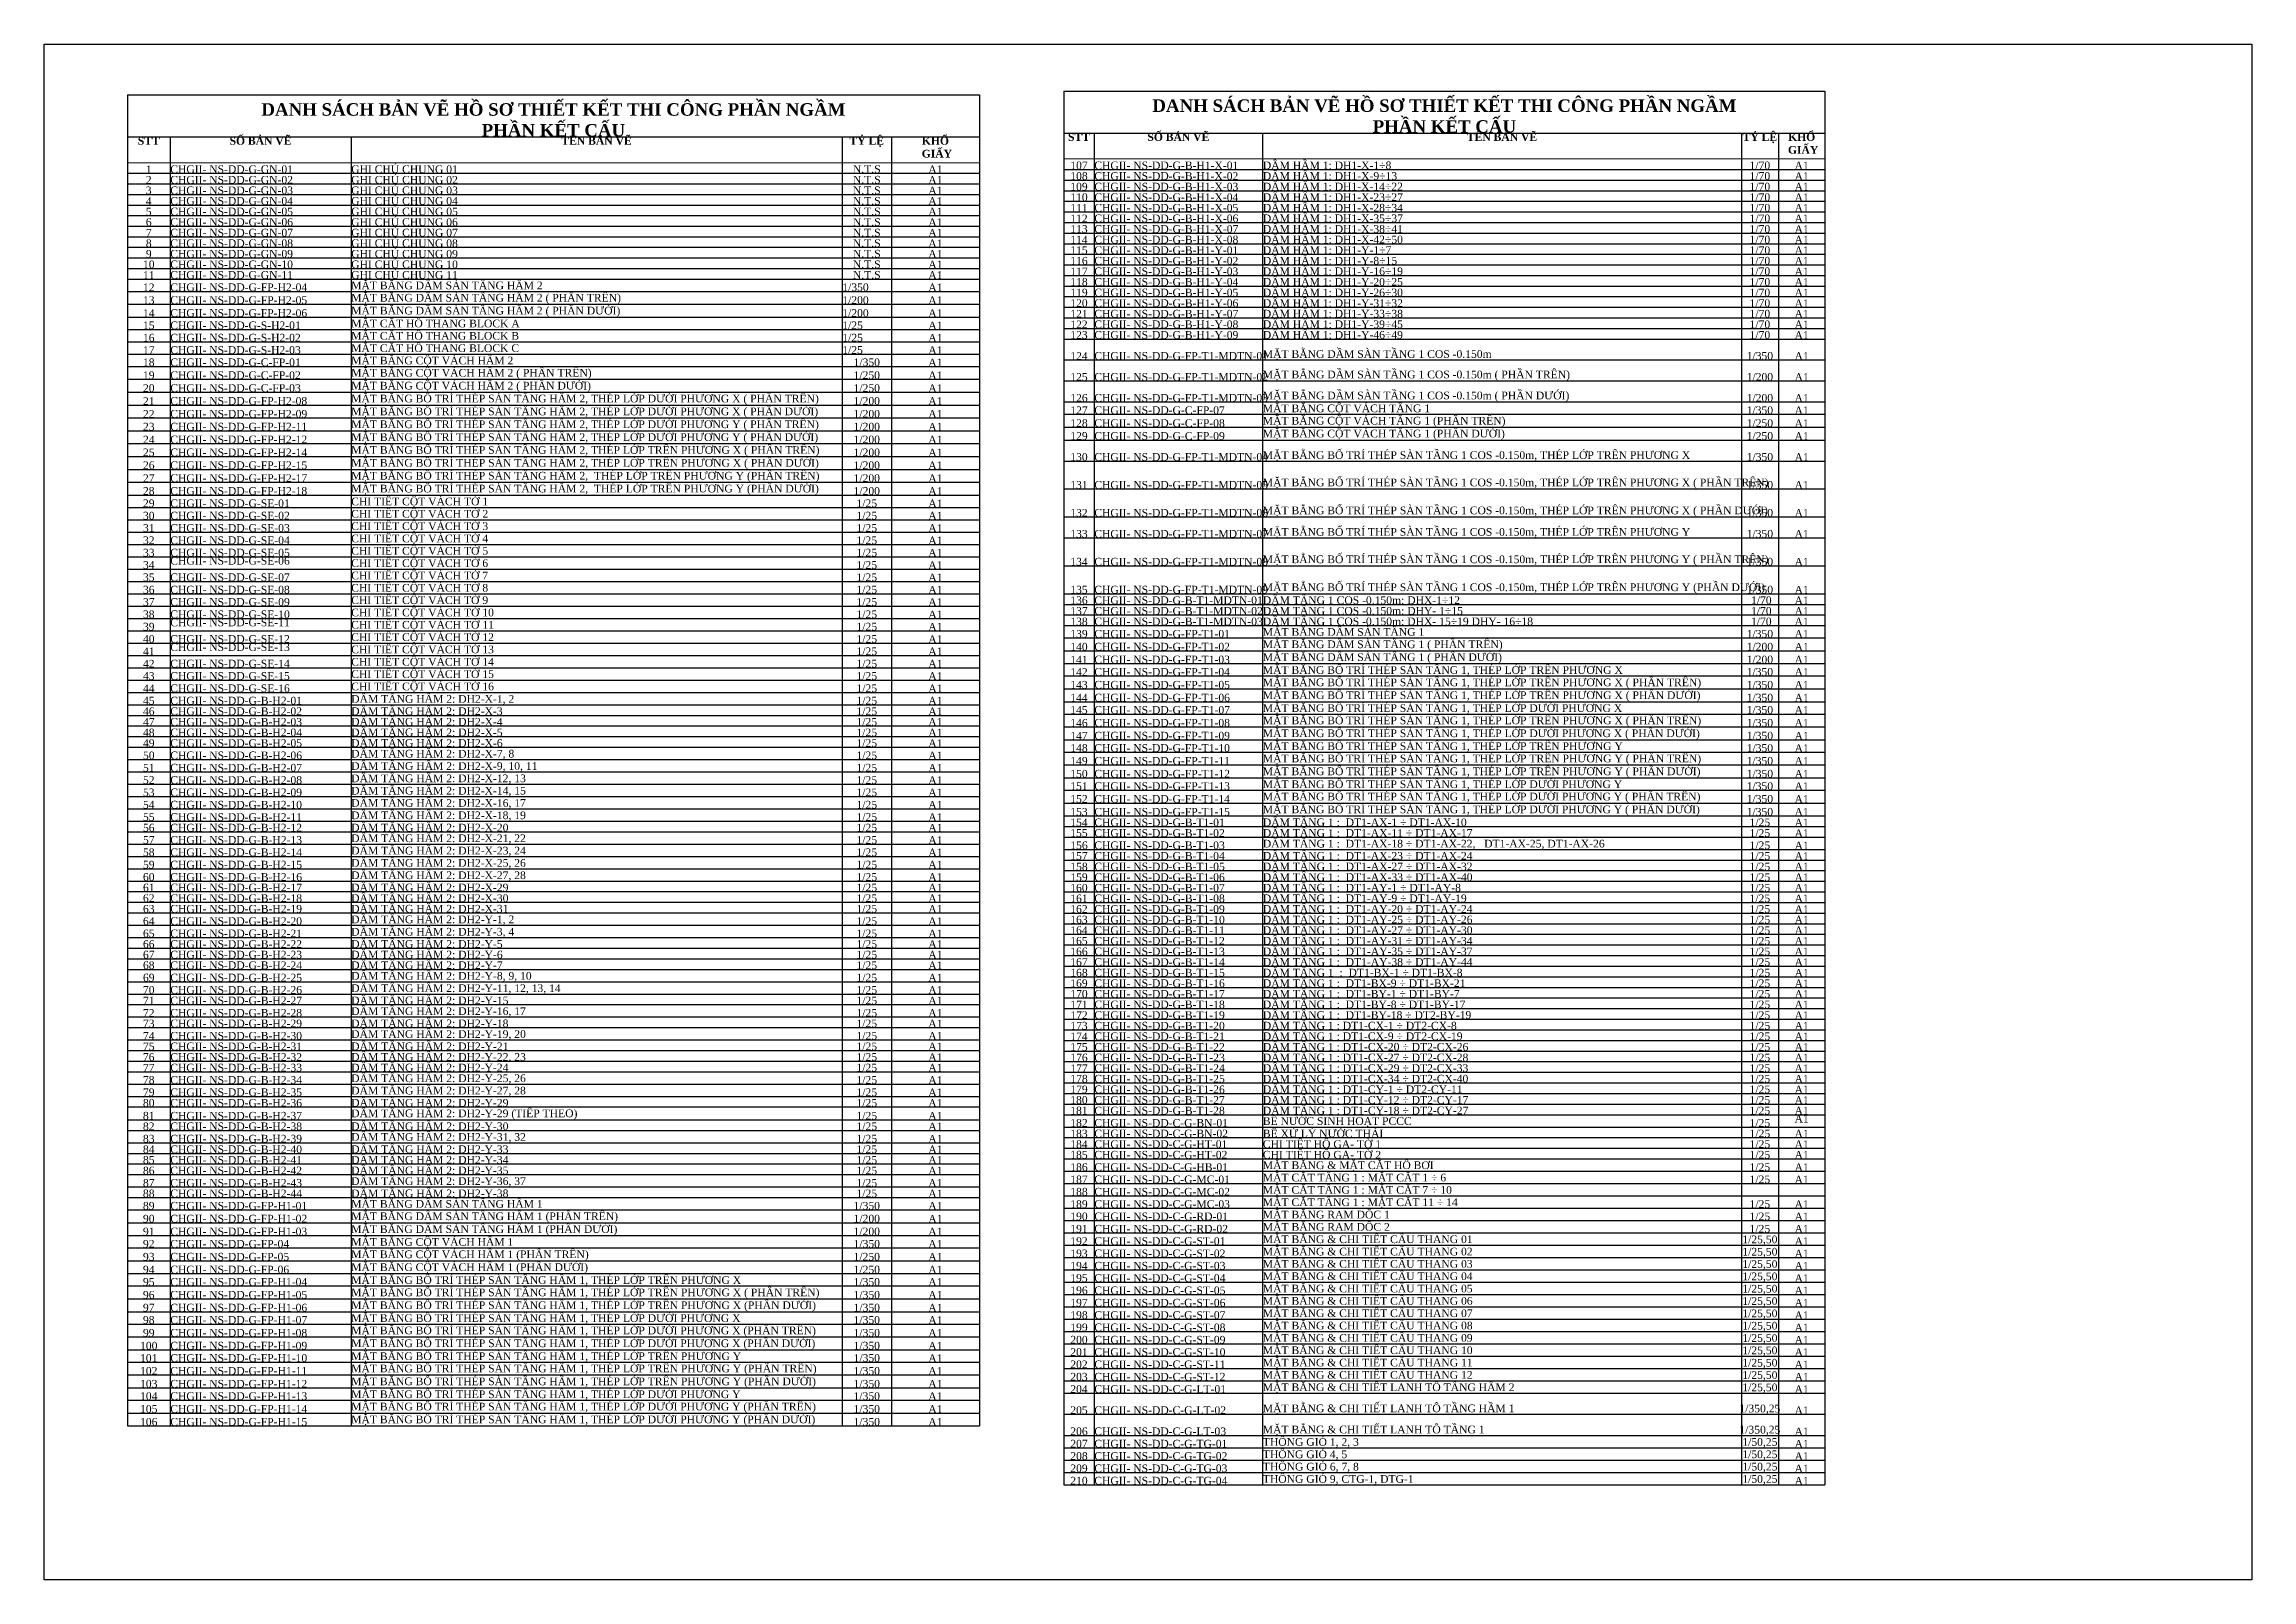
# Model space of a CAD drawing. Header units: millimetres. Extents: x 0 to 2059, y 9 to 1594.
# Drawn here: x 1248 to 2059, y 1014 to 1578 of the extents above; entities that cross this region are included whole.
import ezdxf

# ---------------------------------------------------------------- set-up
doc = ezdxf.new("R2010")
doc.units = ezdxf.units.MM
doc.layers.add('X-Ref', color=7, linetype='Continuous')

# ---------------------------------------------------------------- blocks, each defined once
blk = doc.blocks.new('*T8')
at = {"layer": 'X-Ref', "linetype": 'ByBlock', "lineweight": 30, "transparency": 16777216}
for p, q in [((0, 0), (312.96, 0)), ((0, 0), (0, -488.81)), ((0, -15.38), (15.66, -15.38))]:
    blk.add_line(p, q, dxfattribs=at)
at = {"layer": 'X-Ref', "color": 0, "linetype": 'ByBlock', "lineweight": -2, "transparency": 16777216}
for p, q in [((312.96, 0), (312.96, -15.38)), ((15.66, -15.38), (312.96, -15.38)), ((262.54, -488.81), (280.67, -488.81))]:
    blk.add_line(p, q, dxfattribs=at)
at = {"layer": 'X-Ref', "linetype": 'ByBlock', "lineweight": -2, "transparency": 16777216}
for p, q in [((15.66, -15.38), (15.66, -488.81)), ((82.13, -15.38), (82.13, -488.81)), ((262.54, -15.38), (262.54, -488.81)), ((280.67, -15.38), (280.67, -488.81)), ((312.96, -15.38), (312.96, -488.81)), ((0, -28.77), (312.96, -28.77)), ((0, -32.65), (312.96, -32.65)), ((0, -36.54), (312.96, -36.54)), ((0, -40.42), (312.96, -40.42)), ((0, -44.3), (312.96, -44.3)), ((0, -48.19), (312.96, -48.19)), ((0, -52.07), (312.96, -52.07)), ((0, -55.95), (312.96, -55.95)), ((0, -59.83), (312.96, -59.83)), ((0, -63.72), (312.96, -63.72)), ((0, -67.6), (312.96, -67.6)), ((0, -72.13), (312.96, -72.13)), ((0, -76.85), (312.96, -76.85)), ((0, -81.58), (312.96, -81.58)), ((0, -86.11), (312.96, -86.11)), ((0, -90.64), (312.96, -90.64)), ((0, -95.17), (312.96, -95.17)), ((0, -99.7), (312.96, -99.7)), ((0, -104.42), (312.96, -104.42)), ((0, -109.15), (312.96, -109.15)), ((0, -113.87), (312.96, -113.87)), ((0, -118.6), (312.96, -118.6)), ((0, -123.32), (312.96, -123.32)), ((0, -128.04), (312.96, -128.04)), ((0, -132.77), (312.96, -132.77)), ((0, -137.49), (312.96, -137.49)), ((0, -142.22), (312.96, -142.22)), ((0, -146.94), (312.96, -146.94)), ((0, -151.47), (312.96, -151.47)), ((0, -156), (312.96, -156)), ((0, -160.53), (312.96, -160.53)), ((0, -165.06), (312.96, -165.06)), ((0, -169.59), (312.96, -169.59)), ((0, -174.12), (312.96, -174.12)), ((0, -178.65), (312.96, -178.65)), ((0, -183.18), (312.96, -183.18)), ((0, -187.71), (312.96, -187.71)), ((0, -192.24), (312.96, -192.24)), ((0, -196.77), (312.96, -196.77)), ((0, -201.3), (312.96, -201.3)), ((0, -205.82), (312.96, -205.82)), ((0, -210.35), (312.96, -210.35)), ((0, -214.88), (312.96, -214.88)), ((0, -219.41), (312.96, -219.41)), ((0, -223.94), (312.96, -223.94)), ((0, -227.84), (312.96, -227.84)), ((0, -231.73), (312.96, -231.73)), ((0, -235.63), (312.96, -235.63)), ((0, -239.53), (312.96, -239.53)), ((0, -244.05), (312.96, -244.05)), ((0, -248.58), (312.96, -248.58)), ((0, -253.11), (312.96, -253.11)), ((0, -257.64), (312.96, -257.64)), ((0, -262.16), (312.96, -262.16)), ((0, -266.69), (312.96, -266.69)), ((0, -270.59), (312.96, -270.59)), ((0, -275.11), (312.96, -275.11)), ((0, -279.64), (312.96, -279.64)), ((0, -284.17), (312.96, -284.17)), ((0, -288.7), (312.96, -288.7)), ((0, -292.59), (312.96, -292.59)), ((0, -296.49), (312.96, -296.49)), ((0, -300.39), (312.96, -300.39)), ((0, -304.91), (312.96, -304.91)), ((0, -309.44), (312.96, -309.44)), ((0, -313.34), (312.96, -313.34)), ((0, -317.23), (312.96, -317.23)), ((0, -321.13), (312.96, -321.13)), ((0, -325.66), (312.96, -325.66)), ((0, -330.18), (312.96, -330.18)), ((0, -334.08), (312.96, -334.08)), ((0, -338.61), (312.96, -338.61)), ((0, -342.5), (312.96, -342.5)), ((0, -347.03), (312.96, -347.03)), ((0, -350.93), (312.96, -350.93)), ((0, -354.83), (312.96, -354.83)), ((0, -358.72), (312.96, -358.72)), ((0, -363.25), (312.96, -363.25)), ((0, -367.78), (312.96, -367.78)), ((0, -371.67), (312.96, -371.67)), ((0, -376.4), (312.96, -376.4)), ((0, -380.29), (312.96, -380.29)), ((0, -384.82), (312.96, -384.82)), ((0, -388.72), (312.96, -388.72)), ((0, -392.61), (312.96, -392.61)), ((0, -396.51), (312.96, -396.51)), ((0, -401.04), (312.96, -401.04)), ((0, -404.93), (312.96, -404.93)), ((0, -409.46), (312.96, -409.46)), ((0, -414.19), (312.96, -414.19)), ((0, -418.91), (312.96, -418.91)), ((0, -423.44), (312.96, -423.44)), ((0, -428.17), (312.96, -428.17)), ((0, -432.89), (312.96, -432.89)), ((0, -437.42), (312.96, -437.42)), ((0, -442.15), (312.96, -442.15)), ((0, -446.87), (312.96, -446.87)), ((0, -451.4), (312.96, -451.4)), ((0, -456.12), (312.96, -456.12)), ((0, -460.85), (312.96, -460.85)), ((0, -465.38), (312.96, -465.38)), ((0, -470.1), (312.96, -470.1)), ((0, -474.83), (312.96, -474.83)), ((0, -479.36), (312.96, -479.36)), ((0, -484.08), (312.96, -484.08)), ((0, -488.81), (262.54, -488.81)), ((280.67, -488.81), (312.96, -488.81))]:
    blk.add_line(p, q, dxfattribs=at)
at = {"layer": 'X-Ref', "linetype": 'ByBlock', "lineweight": 15, "transparency": 16777216}
blk.add_line((0, -24.89), (312.96, -24.89), dxfattribs=at)
at = {"layer": 'X-Ref', "color": 0, "transparency": 16777216}
for s, insert, char_height, width, attachment_point in [('{\\fTimes New Roman|b1|i0|c0;DANH SÁCH BẢN VẼ HỒ SƠ THIẾT KẾT THI CÔNG PHẦN NGẦM^JPHẦN KẾT CẤU', (156.48, -15.32), 4.5861, 312.8352, 8), ('{\\fTimes New Roman|b1|i0|c0;STT', (7.83, -15.44), 2.8222, 15.5432, 2), ('{\\fTimes New Roman|b1|i0|c0;SỐ BẢN VẼ', (48.89, -15.44), 2.8222, 66.3432, 2), ('{\\fTimes New Roman|b1|i0|c0;TÊN BẢN VẼ', (172.33, -15.44), 2.8222, 180.2904, 2), ('{\\fTimes New Roman|b1|i0|c0;TỶ LỆ', (271.6, -15.44), 2.8222, 18.0126, 2), ('{\\fTimes New Roman|b1|i0|c0;KHỔ^J GIẤY', (296.81, -15.44), 2.8222, 32.1658, 2), ('{\\fTimes New Roman|b0|i0|c0;2', (7.83, -32.59), 2.8222, 15.5432, 8), ('{\\fTimes New Roman|b0|i0|c0;1', (7.83, -28.71), 2.8222, 15.5432, 8), ('{\\fTimes New Roman|b0|i0|c0;CHGII- NS-DD-G-GN-01', (15.72, -28.71), 2.8222, 66.3432, 7), ('{\\fTimes New Roman|b0|i0|c0;CHGII- NS-DD-G-GN-02', (15.72, -32.59), 2.8222, 66.3432, 7), ('{\\fTimes New Roman|b0|i0|c0;GHI CHÚ CHUNG 01', (82.19, -28.71), 2.8222, 180.2904, 7), ('{\\fTimes New Roman|b0|i0|c0;GHI CHÚ CHUNG 02', (82.19, -32.59), 2.8222, 180.2904, 7), ('{\\fTimes New Roman|b0|i0|c0;N.T.S', (271.6, -28.71), 2.8222, 18.0126, 8), ('{\\fTimes New Roman|b0|i0|c0;N.T.S', (271.6, -32.59), 2.8222, 18.0126, 8), ('{\\fTimes New Roman|b0|i0|c0;A1', (296.81, -28.71), 2.8222, 32.1658, 8), ('{\\fTimes New Roman|b0|i0|c0;A1', (296.81, -32.59), 2.8222, 32.1658, 8), ('{\\fTimes New Roman|b0|i0|c0;4', (7.83, -40.36), 2.8222, 15.5432, 8), ('{\\fTimes New Roman|b0|i0|c0;3', (7.83, -36.48), 2.8222, 15.5432, 8), ('{\\fTimes New Roman|b0|i0|c0;CHGII- NS-DD-G-GN-03', (15.72, -36.48), 2.8222, 66.3432, 7), ('{\\fTimes New Roman|b0|i0|c0;CHGII- NS-DD-G-GN-04', (15.72, -40.36), 2.8222, 66.3432, 7), ('{\\fTimes New Roman|b0|i0|c0;GHI CHÚ CHUNG 03', (82.19, -36.48), 2.8222, 180.2904, 7), ('{\\fTimes New Roman|b0|i0|c0;GHI CHÚ CHUNG 04', (82.19, -40.36), 2.8222, 180.2904, 7), ('{\\fTimes New Roman|b0|i0|c0;GHI CHÚ CHUNG 05', (82.19, -44.24), 2.8222, 180.2904, 7), ('{\\fTimes New Roman|b0|i0|c0;N.T.S', (271.6, -36.48), 2.8222, 18.0126, 8), ('{\\fTimes New Roman|b0|i0|c0;N.T.S', (271.6, -40.36), 2.8222, 18.0126, 8), ('{\\fTimes New Roman|b0|i0|c0;A1', (296.81, -36.48), 2.8222, 32.1658, 8), ('{\\fTimes New Roman|b0|i0|c0;A1', (296.81, -40.36), 2.8222, 32.1658, 8), ('{\\fTimes New Roman|b0|i0|c0;6', (7.83, -48.13), 2.8222, 15.5432, 8), ('{\\fTimes New Roman|b0|i0|c0;5', (7.83, -44.24), 2.8222, 15.5432, 8), ('{\\fTimes New Roman|b0|i0|c0;CHGII- NS-DD-G-GN-05', (15.72, -44.24), 2.8222, 66.3432, 7), ('{\\fTimes New Roman|b0|i0|c0;CHGII- NS-DD-G-GN-06', (15.72, -48.13), 2.8222, 66.3432, 7), ('{\\fTimes New Roman|b0|i0|c0;GHI CHÚ CHUNG 06', (82.19, -48.13), 2.8222, 180.2904, 7), ('{\\fTimes New Roman|b0|i0|c0;GHI CHÚ CHUNG 07', (82.19, -52.01), 2.8222, 180.2904, 7), ('{\\fTimes New Roman|b0|i0|c0;N.T.S', (271.6, -44.24), 2.8222, 18.0126, 8), ('{\\fTimes New Roman|b0|i0|c0;N.T.S', (271.6, -48.13), 2.8222, 18.0126, 8), ('{\\fTimes New Roman|b0|i0|c0;A1', (296.81, -44.24), 2.8222, 32.1658, 8), ('{\\fTimes New Roman|b0|i0|c0;A1', (296.81, -48.13), 2.8222, 32.1658, 8), ('{\\fTimes New Roman|b0|i0|c0;8', (7.83, -55.89), 2.8222, 15.5432, 8), ('{\\fTimes New Roman|b0|i0|c0;7', (7.83, -52.01), 2.8222, 15.5432, 8), ('{\\fTimes New Roman|b0|i0|c0;CHGII- NS-DD-G-GN-07', (15.72, -52.01), 2.8222, 66.3432, 7), ('{\\fTimes New Roman|b0|i0|c0;CHGII- NS-DD-G-GN-08', (15.72, -55.89), 2.8222, 66.3432, 7), ('{\\fTimes New Roman|b0|i0|c0;GHI CHÚ CHUNG 08', (82.19, -55.89), 2.8222, 180.2904, 7), ('{\\fTimes New Roman|b0|i0|c0;GHI CHÚ CHUNG 09', (82.19, -59.77), 2.8222, 180.2904, 7), ('{\\fTimes New Roman|b0|i0|c0;N.T.S', (271.6, -52.01), 2.8222, 18.0126, 8), ('{\\fTimes New Roman|b0|i0|c0;N.T.S', (271.6, -55.89), 2.8222, 18.0126, 8), ('{\\fTimes New Roman|b0|i0|c0;A1', (296.81, -52.01), 2.8222, 32.1658, 8), ('{\\fTimes New Roman|b0|i0|c0;A1', (296.81, -55.89), 2.8222, 32.1658, 8), ('{\\fTimes New Roman|b0|i0|c0;10', (7.83, -63.66), 2.8222, 15.5432, 8), ('{\\fTimes New Roman|b0|i0|c0;11', (7.83, -67.54), 2.8222, 15.5432, 8), ('{\\fTimes New Roman|b0|i0|c0;9', (7.83, -59.77), 2.8222, 15.5432, 8), ('{\\fTimes New Roman|b0|i0|c0;CHGII- NS-DD-G-GN-09', (15.72, -59.77), 2.8222, 66.3432, 7), ('{\\fTimes New Roman|b0|i0|c0;CHGII- NS-DD-G-GN-10', (15.72, -63.66), 2.8222, 66.3432, 7), ('{\\fTimes New Roman|b0|i0|c0;CHGII- NS-DD-G-GN-11', (15.72, -67.54), 2.8222, 66.3432, 7), ('{\\fTimes New Roman|b0|i0|c0;GHI CHÚ CHUNG 10', (82.19, -63.66), 2.8222, 180.2904, 7), ('{\\fTimes New Roman|b0|i0|c0;GHI CHÚ CHUNG 11', (82.19, -67.54), 2.8222, 180.2904, 7), ('{\\fTimes New Roman|b0|i0|c0;N.T.S', (271.6, -59.77), 2.8222, 18.0126, 8), ('{\\fTimes New Roman|b0|i0|c0;N.T.S', (271.6, -63.66), 2.8222, 18.0126, 8), ('{\\fTimes New Roman|b0|i0|c0;N.T.S', (271.6, -67.54), 2.8222, 18.0126, 8), ('{\\fTimes New Roman|b0|i0|c0;A1', (296.81, -59.77), 2.8222, 32.1658, 8), ('{\\fTimes New Roman|b0|i0|c0;A1', (296.81, -63.66), 2.8222, 32.1658, 8), ('{\\fTimes New Roman|b0|i0|c0;A1', (296.81, -67.54), 2.8222, 32.1658, 8), ('{\\fTimes New Roman|b0|i0|c0;12', (7.83, -72.07), 2.8222, 15.5432, 8), ('{\\fTimes New Roman|b0|i0|c0;CHGII- NS-DD-G-FP-H2-04', (15.72, -72.07), 2.8222, 66.3432, 7), ('{\\fTimes New Roman|b0|i0|c0;MẶT BẰNG DẦM SÀN TẦNG HẦM 2', (82.19, -72.07), 2.8222, 180.2904, 7), ('{\\fTimes New Roman|b0|i0|c0;MẶT BẰNG DẦM SÀN TẦNG HẦM 2 ( PHẦN TRÊN)', (82.19, -76.79), 2.8222, 180.2904, 7), ('{\\fTimes New Roman|b0|i0|c0;1/350', (262.6, -72.07), 2.8222, 18.0126, 7), ('{\\fTimes New Roman|b0|i0|c0;A1', (296.81, -72.07), 2.8222, 32.1658, 8), ('{\\fTimes New Roman|b0|i0|c0;13', (7.83, -76.79), 2.8222, 15.5432, 8), ('{\\fTimes New Roman|b0|i0|c0;14', (7.83, -81.52), 2.8222, 15.5432, 8), ('{\\fTimes New Roman|b0|i0|c0;CHGII- NS-DD-G-FP-H2-05', (15.72, -76.79), 2.8222, 66.3432, 7), ('{\\fTimes New Roman|b0|i0|c0;CHGII- NS-DD-G-FP-H2-06', (15.72, -81.52), 2.8222, 66.3432, 7), ('{\\fTimes New Roman|b0|i0|c0;MẶT BẰNG DẦM SÀN TẦNG HẦM 2 ( PHẦN DƯỚI)', (82.19, -81.52), 2.8222, 180.2904, 7), ('{\\fTimes New Roman|b0|i0|c0;1/200', (262.6, -76.79), 2.8222, 18.0126, 7), ('{\\fTimes New Roman|b0|i0|c0;1/200', (262.6, -81.52), 2.8222, 18.0126, 7), ('{\\fTimes New Roman|b0|i0|c0;A1', (296.81, -76.79), 2.8222, 32.1658, 8), ('{\\fTimes New Roman|b0|i0|c0;A1', (296.81, -81.52), 2.8222, 32.1658, 8), ('{\\fTimes New Roman|b0|i0|c0;15', (7.83, -86.05), 2.8222, 15.5432, 8), ('{\\fTimes New Roman|b0|i0|c0;16', (7.83, -90.58), 2.8222, 15.5432, 8), ('{\\fTimes New Roman|b0|i0|c0;CHGII- NS-DD-G-S-H2-01', (15.72, -86.05), 2.8222, 66.3432, 7), ('{\\fTimes New Roman|b0|i0|c0;CHGII- NS-DD-G-S-H2-02', (15.72, -90.58), 2.8222, 66.3432, 7), ('{\\fTimes New Roman|b0|i0|c0;MẶT CẮT HỐ THANG BLOCK A', (82.19, -86.05), 2.8222, 180.2904, 7), ('{\\fTimes New Roman|b0|i0|c0;MẶT CẮT HỐ THANG BLOCK B', (82.19, -90.58), 2.8222, 180.2904, 7), ('{\\fTimes New Roman|b0|i0|c0;1/25', (262.6, -86.05), 2.8222, 18.0126, 7), ('{\\fTimes New Roman|b0|i0|c0;1/25', (262.6, -90.58), 2.8222, 18.0126, 7), ('{\\fTimes New Roman|b0|i0|c0;A1', (296.81, -86.05), 2.8222, 32.1658, 8), ('{\\fTimes New Roman|b0|i0|c0;A1', (296.81, -90.58), 2.8222, 32.1658, 8), ('{\\fTimes New Roman|b0|i0|c0;17', (7.83, -95.11), 2.8222, 15.5432, 8), ('{\\fTimes New Roman|b0|i0|c0;18', (7.83, -99.64), 2.8222, 15.5432, 8), ('{\\fTimes New Roman|b0|i0|c0;CHGII- NS-DD-G-S-H2-03', (15.72, -95.11), 2.8222, 66.3432, 7), ('{\\fTimes New Roman|b0|i0|c0;CHGII- NS-DD-G-C-FP-01', (15.72, -99.64), 2.8222, 66.3432, 7), ('{\\fTimes New Roman|b0|i0|c0;MẶT CẮT HỐ THANG BLOCK C', (82.19, -95.11), 2.8222, 180.2904, 7), ('{\\fTimes New Roman|b0|i0|c0;MẶT BẰNG CỘT VÁCH HẦM 2', (82.19, -99.64), 2.8222, 180.2904, 7), ('{\\fTimes New Roman|b0|i0|c0;1/25', (262.6, -95.11), 2.8222, 18.0126, 7), ('{\\fTimes New Roman|b0|i0|c0;1/350', (271.6, -99.64), 2.8222, 18.0126, 8), ('{\\fTimes New Roman|b0|i0|c0;A1', (296.81, -95.11), 2.8222, 32.1658, 8), ('{\\fTimes New Roman|b0|i0|c0;A1', (296.81, -99.64), 2.8222, 32.1658, 8), ('{\\fTimes New Roman|b0|i0|c0;19', (7.83, -104.36), 2.8222, 15.5432, 8), ('{\\fTimes New Roman|b0|i0|c0;CHGII- NS-DD-G-C-FP-02', (15.72, -104.36), 2.8222, 66.3432, 7), ('{\\fTimes New Roman|b0|i0|c0;MẶT BẰNG CỘT VÁCH HẦM 2 ( PHẦN TRÊN)', (82.19, -104.36), 2.8222, 180.2904, 7), ('{\\fTimes New Roman|b0|i0|c0;MẶT BẰNG CỘT VÁCH HẦM 2 ( PHẦN DƯỚI)', (82.19, -109.09), 2.8222, 180.2904, 7), ('{\\fTimes New Roman|b0|i0|c0;1/250', (271.6, -104.36), 2.8222, 18.0126, 8), ('{\\fTimes New Roman|b0|i0|c0;A1', (296.81, -104.36), 2.8222, 32.1658, 8), ('{\\fTimes New Roman|b0|i0|c0;20', (7.83, -109.09), 2.8222, 15.5432, 8), ('{\\fTimes New Roman|b0|i0|c0;21', (7.83, -113.81), 2.8222, 15.5432, 8), ('{\\fTimes New Roman|b0|i0|c0;CHGII- NS-DD-G-C-FP-03', (15.72, -109.09), 2.8222, 66.3432, 7), ('{\\fTimes New Roman|b0|i0|c0;CHGII- NS-DD-G-FP-H2-08', (15.72, -113.81), 2.8222, 66.3432, 7), ('{\\fTimes New Roman|b0|i0|c0;MẶT BẰNG BỐ TRÍ THÉP SÀN TẦNG HẦM 2, THÉP LỚP DƯỚI PHƯƠNG X ( PHẦN TRÊN)', (82.19, -113.81), 2.8222, 180.2904, 7), ('{\\fTimes New Roman|b0|i0|c0;1/250', (271.6, -109.09), 2.8222, 18.0126, 8), ('{\\fTimes New Roman|b0|i0|c0;1/200', (271.6, -113.81), 2.8222, 18.0126, 8), ('{\\fTimes New Roman|b0|i0|c0;A1', (296.81, -109.09), 2.8222, 32.1658, 8), ('{\\fTimes New Roman|b0|i0|c0;A1', (296.81, -113.81), 2.8222, 32.1658, 8), ('{\\fTimes New Roman|b0|i0|c0;22', (7.83, -118.54), 2.8222, 15.5432, 8), ('{\\fTimes New Roman|b0|i0|c0;23', (7.83, -123.26), 2.8222, 15.5432, 8), ('{\\fTimes New Roman|b0|i0|c0;CHGII- NS-DD-G-FP-H2-09', (15.72, -118.54), 2.8222, 66.3432, 7), ('{\\fTimes New Roman|b0|i0|c0;CHGII- NS-DD-G-FP-H2-11', (15.72, -123.26), 2.8222, 66.3432, 7), ('{\\fTimes New Roman|b0|i0|c0;MẶT BẰNG BỐ TRÍ THÉP SÀN TẦNG HẦM 2, THÉP LỚP DƯỚI PHƯƠNG X ( PHẦN DƯỚI)', (82.19, -118.54), 2.8222, 180.2904, 7), ('{\\fTimes New Roman|b0|i0|c0;MẶT BẰNG BỐ TRÍ THÉP SÀN TẦNG HẦM 2, THÉP LỚP DƯỚI PHƯƠNG Y ( PHẦN TRÊN)', (82.19, -123.26), 2.8222, 180.2904, 7), ('{\\fTimes New Roman|b0|i0|c0;1/200', (271.6, -118.54), 2.8222, 18.0126, 8), ('{\\fTimes New Roman|b0|i0|c0;1/200', (271.6, -123.26), 2.8222, 18.0126, 8), ('{\\fTimes New Roman|b0|i0|c0;A1', (296.81, -118.54), 2.8222, 32.1658, 8), ('{\\fTimes New Roman|b0|i0|c0;A1', (296.81, -123.26), 2.8222, 32.1658, 8), ('{\\fTimes New Roman|b0|i0|c0;24', (7.83, -127.98), 2.8222, 15.5432, 8), ('{\\fTimes New Roman|b0|i0|c0;CHGII- NS-DD-G-FP-H2-12', (15.72, -127.98), 2.8222, 66.3432, 7), ('{\\fTimes New Roman|b0|i0|c0;MẶT BẰNG BỐ TRÍ THÉP SÀN TẦNG HẦM 2, THÉP LỚP DƯỚI PHƯƠNG Y ( PHẦN DƯỚI)', (82.19, -127.98), 2.8222, 180.2904, 7), ('{\\fTimes New Roman|b0|i0|c0;MẶT BẰNG BỐ TRÍ THÉP SÀN TẦNG HẦM 2, THÉP LỚP TRÊN PHƯƠNG X ( PHẦN TRÊN)', (82.19, -132.71), 2.8222, 180.2904, 7), ('{\\fTimes New Roman|b0|i0|c0;1/200', (271.6, -127.98), 2.8222, 18.0126, 8), ('{\\fTimes New Roman|b0|i0|c0;A1', (296.81, -127.98), 2.8222, 32.1658, 8), ('{\\fTimes New Roman|b0|i0|c0;25', (7.83, -132.71), 2.8222, 15.5432, 8), ('{\\fTimes New Roman|b0|i0|c0;26', (7.83, -137.43), 2.8222, 15.5432, 8), ('{\\fTimes New Roman|b0|i0|c0;CHGII- NS-DD-G-FP-H2-14', (15.72, -132.71), 2.8222, 66.3432, 7), ('{\\fTimes New Roman|b0|i0|c0;CHGII- NS-DD-G-FP-H2-15', (15.72, -137.43), 2.8222, 66.3432, 7), ('{\\fTimes New Roman|b0|i0|c0;MẶT BẰNG BỐ TRÍ THÉP SÀN TẦNG HẦM 2, THÉP LỚP TRÊN PHƯƠNG X ( PHẦN DƯỚI)', (82.19, -137.43), 2.8222, 180.2904, 7), ('{\\fTimes New Roman|b0|i0|c0;MẶT BẰNG BỐ TRÍ THÉP SÀN TẦNG HẦM 2,  THÉP LỚP TRÊN PHƯƠNG Y (PHẦN TRÊN)', (82.19, -142.16), 2.8222, 180.2904, 7), ('{\\fTimes New Roman|b0|i0|c0;1/200', (271.6, -132.71), 2.8222, 18.0126, 8), ('{\\fTimes New Roman|b0|i0|c0;1/200', (271.6, -137.43), 2.8222, 18.0126, 8), ('{\\fTimes New Roman|b0|i0|c0;A1', (296.81, -132.71), 2.8222, 32.1658, 8), ('{\\fTimes New Roman|b0|i0|c0;A1', (296.81, -137.43), 2.8222, 32.1658, 8), ('{\\fTimes New Roman|b0|i0|c0;27', (7.83, -142.16), 2.8222, 15.5432, 8), ('{\\fTimes New Roman|b0|i0|c0;28', (7.83, -146.88), 2.8222, 15.5432, 8), ('{\\fTimes New Roman|b0|i0|c0;CHGII- NS-DD-G-FP-H2-17', (15.72, -142.16), 2.8222, 66.3432, 7), ('{\\fTimes New Roman|b0|i0|c0;CHGII- NS-DD-G-FP-H2-18', (15.72, -146.88), 2.8222, 66.3432, 7), ('{\\fTimes New Roman|b0|i0|c0;MẶT BẰNG BỐ TRÍ THÉP SÀN TẦNG HẦM 2,  THÉP LỚP TRÊN PHƯƠNG Y (PHẦN DƯỚI)', (82.19, -146.88), 2.8222, 180.2904, 7), ('{\\fTimes New Roman|b0|i0|c0;1/200', (271.6, -142.16), 2.8222, 18.0126, 8), ('{\\fTimes New Roman|b0|i0|c0;1/200', (271.6, -146.88), 2.8222, 18.0126, 8), ('{\\fTimes New Roman|b0|i0|c0;A1', (296.81, -142.16), 2.8222, 32.1658, 8), ('{\\fTimes New Roman|b0|i0|c0;A1', (296.81, -146.88), 2.8222, 32.1658, 8), ('{\\fTimes New Roman|b0|i0|c0;29', (7.83, -151.41), 2.8222, 15.5432, 8), ('{\\fTimes New Roman|b0|i0|c0;30', (7.83, -155.94), 2.8222, 15.5432, 8), ('{\\fTimes New Roman|b0|i0|c0;CHGII- NS-DD-G-SE-01', (15.72, -151.41), 2.8222, 66.3432, 7), ('{\\fTimes New Roman|b0|i0|c0;CHGII- NS-DD-G-SE-02', (15.72, -155.94), 2.8222, 66.3432, 7), ('{\\fTimes New Roman|b0|i0|c0;CHI TIẾT CỘT VÁCH TỜ 1', (82.19, -151.41), 2.8222, 180.2904, 7), ('{\\fTimes New Roman|b0|i0|c0;CHI TIẾT CỘT VÁCH TỜ 2', (82.19, -155.94), 2.8222, 180.2904, 7), ('{\\fTimes New Roman|b0|i0|c0;1/25', (271.6, -151.41), 2.8222, 18.0126, 8), ('{\\fTimes New Roman|b0|i0|c0;1/25', (271.6, -155.94), 2.8222, 18.0126, 8), ('{\\fTimes New Roman|b0|i0|c0;A1', (296.81, -151.41), 2.8222, 32.1658, 8), ('{\\fTimes New Roman|b0|i0|c0;A1', (296.81, -155.94), 2.8222, 32.1658, 8), ('{\\fTimes New Roman|b0|i0|c0;31', (7.83, -160.47), 2.8222, 15.5432, 8), ('{\\fTimes New Roman|b0|i0|c0;32', (7.83, -165), 2.8222, 15.5432, 8), ('{\\fTimes New Roman|b0|i0|c0;CHGII- NS-DD-G-SE-03', (15.72, -160.47), 2.8222, 66.3432, 7), ('{\\fTimes New Roman|b0|i0|c0;CHGII- NS-DD-G-SE-04', (15.72, -165), 2.8222, 66.3432, 7), ('{\\fTimes New Roman|b0|i0|c0;CHI TIẾT CỘT VÁCH TỜ 3', (82.19, -160.47), 2.8222, 180.2904, 7), ('{\\fTimes New Roman|b0|i0|c0;CHI TIẾT CỘT VÁCH TỜ 4', (82.19, -165), 2.8222, 180.2904, 7), ('{\\fTimes New Roman|b0|i0|c0;1/25', (271.6, -160.47), 2.8222, 18.0126, 8), ('{\\fTimes New Roman|b0|i0|c0;1/25', (271.6, -165), 2.8222, 18.0126, 8), ('{\\fTimes New Roman|b0|i0|c0;A1', (296.81, -160.47), 2.8222, 32.1658, 8), ('{\\fTimes New Roman|b0|i0|c0;A1', (296.81, -165), 2.8222, 32.1658, 8), ('{\\fTimes New Roman|b0|i0|c0;33', (7.83, -169.53), 2.8222, 15.5432, 8), ('{\\fTimes New Roman|b0|i0|c0;CHGII- NS-DD-G-SE-05', (15.72, -169.53), 2.8222, 66.3432, 7), ('{\\fTimes New Roman|b0|i0|c0;CHGII- NS-DD-G-SE-06', (15.72, -169.65), 2.8222, 66.3432, 1), ('{\\fTimes New Roman|b0|i0|c0;CHI TIẾT CỘT VÁCH TỜ 5', (82.19, -169.53), 2.8222, 180.2904, 7), ('{\\fTimes New Roman|b0|i0|c0;CHI TIẾT CỘT VÁCH TỜ 6', (82.19, -174.06), 2.8222, 180.2904, 7), ('{\\fTimes New Roman|b0|i0|c0;1/25', (271.6, -169.53), 2.8222, 18.0126, 8), ('{\\fTimes New Roman|b0|i0|c0;A1', (296.81, -169.53), 2.8222, 32.1658, 8), ('{\\fTimes New Roman|b0|i0|c0;34', (7.83, -174.06), 2.8222, 15.5432, 8), ('{\\fTimes New Roman|b0|i0|c0;35', (7.83, -178.59), 2.8222, 15.5432, 8), ('{\\fTimes New Roman|b0|i0|c0;CHGII- NS-DD-G-SE-07', (15.72, -178.59), 2.8222, 66.3432, 7), ('{\\fTimes New Roman|b0|i0|c0;CHI TIẾT CỘT VÁCH TỜ 7', (82.19, -178.59), 2.8222, 180.2904, 7), ('{\\fTimes New Roman|b0|i0|c0;1/25', (271.6, -174.06), 2.8222, 18.0126, 8), ('{\\fTimes New Roman|b0|i0|c0;1/25', (271.6, -178.59), 2.8222, 18.0126, 8), ('{\\fTimes New Roman|b0|i0|c0;A1', (296.81, -174.06), 2.8222, 32.1658, 8), ('{\\fTimes New Roman|b0|i0|c0;A1', (296.81, -178.59), 2.8222, 32.1658, 8), ('{\\fTimes New Roman|b0|i0|c0;36', (7.83, -183.12), 2.8222, 15.5432, 8), ('{\\fTimes New Roman|b0|i0|c0;37', (7.83, -187.65), 2.8222, 15.5432, 8), ('{\\fTimes New Roman|b0|i0|c0;CHGII- NS-DD-G-SE-08', (15.72, -183.12), 2.8222, 66.3432, 7), ('{\\fTimes New Roman|b0|i0|c0;CHGII- NS-DD-G-SE-09', (15.72, -187.65), 2.8222, 66.3432, 7), ('{\\fTimes New Roman|b0|i0|c0;CHI TIẾT CỘT VÁCH TỜ 8', (82.19, -183.12), 2.8222, 180.2904, 7), ('{\\fTimes New Roman|b0|i0|c0;CHI TIẾT CỘT VÁCH TỜ 9', (82.19, -187.65), 2.8222, 180.2904, 7), ('{\\fTimes New Roman|b0|i0|c0;1/25', (271.6, -183.12), 2.8222, 18.0126, 8), ('{\\fTimes New Roman|b0|i0|c0;1/25', (271.6, -187.65), 2.8222, 18.0126, 8), ('{\\fTimes New Roman|b0|i0|c0;A1', (296.81, -183.12), 2.8222, 32.1658, 8), ('{\\fTimes New Roman|b0|i0|c0;A1', (296.81, -187.65), 2.8222, 32.1658, 8), ('{\\fTimes New Roman|b0|i0|c0;38', (7.83, -192.18), 2.8222, 15.5432, 8), ('{\\fTimes New Roman|b0|i0|c0;39', (7.83, -196.71), 2.8222, 15.5432, 8), ('{\\fTimes New Roman|b0|i0|c0;CHGII- NS-DD-G-SE-10', (15.72, -192.18), 2.8222, 66.3432, 7), ('{\\fTimes New Roman|b0|i0|c0;CHGII- NS-DD-G-SE-11', (15.72, -192.3), 2.8222, 66.3432, 1), ('{\\fTimes New Roman|b0|i0|c0;CHI TIẾT CỘT VÁCH TỜ 10', (82.19, -192.18), 2.8222, 180.2904, 7), ('{\\fTimes New Roman|b0|i0|c0;CHI TIẾT CỘT VÁCH TỜ 11', (82.19, -196.71), 2.8222, 180.2904, 7), ('{\\fTimes New Roman|b0|i0|c0;1/25', (271.6, -192.18), 2.8222, 18.0126, 8), ('{\\fTimes New Roman|b0|i0|c0;1/25', (271.6, -196.71), 2.8222, 18.0126, 8), ('{\\fTimes New Roman|b0|i0|c0;A1', (296.81, -192.18), 2.8222, 32.1658, 8), ('{\\fTimes New Roman|b0|i0|c0;A1', (296.81, -196.71), 2.8222, 32.1658, 8), ('{\\fTimes New Roman|b0|i0|c0;40', (7.83, -201.24), 2.8222, 15.5432, 8), ('{\\fTimes New Roman|b0|i0|c0;CHGII- NS-DD-G-SE-12', (15.72, -201.24), 2.8222, 66.3432, 7), ('{\\fTimes New Roman|b0|i0|c0;CHGII- NS-DD-G-SE-13', (15.72, -201.36), 2.8222, 66.3432, 1), ('{\\fTimes New Roman|b0|i0|c0;CHI TIẾT CỘT VÁCH TỜ 12', (82.19, -201.24), 2.8222, 180.2904, 7), ('{\\fTimes New Roman|b0|i0|c0;CHI TIẾT CỘT VÁCH TỜ 13', (82.19, -205.76), 2.8222, 180.2904, 7), ('{\\fTimes New Roman|b0|i0|c0;1/25', (271.6, -201.24), 2.8222, 18.0126, 8), ('{\\fTimes New Roman|b0|i0|c0;A1', (296.81, -201.24), 2.8222, 32.1658, 8), ('{\\fTimes New Roman|b0|i0|c0;41', (7.83, -205.76), 2.8222, 15.5432, 8), ('{\\fTimes New Roman|b0|i0|c0;42', (7.83, -210.29), 2.8222, 15.5432, 8), ('{\\fTimes New Roman|b0|i0|c0;CHGII- NS-DD-G-SE-14', (15.72, -210.29), 2.8222, 66.3432, 7), ('{\\fTimes New Roman|b0|i0|c0;CHI TIẾT CỘT VÁCH TỜ 14', (82.19, -210.29), 2.8222, 180.2904, 7), ('{\\fTimes New Roman|b0|i0|c0;CHI TIẾT CỘT VÁCH TỜ 15', (82.19, -214.82), 2.8222, 180.2904, 7), ('{\\fTimes New Roman|b0|i0|c0;1/25', (271.6, -205.76), 2.8222, 18.0126, 8), ('{\\fTimes New Roman|b0|i0|c0;1/25', (271.6, -210.29), 2.8222, 18.0126, 8), ('{\\fTimes New Roman|b0|i0|c0;A1', (296.81, -205.76), 2.8222, 32.1658, 8), ('{\\fTimes New Roman|b0|i0|c0;A1', (296.81, -210.29), 2.8222, 32.1658, 8), ('{\\fTimes New Roman|b0|i0|c0;43', (7.83, -214.82), 2.8222, 15.5432, 8), ('{\\fTimes New Roman|b0|i0|c0;44', (7.83, -219.35), 2.8222, 15.5432, 8), ('{\\fTimes New Roman|b0|i0|c0;CHGII- NS-DD-G-SE-15', (15.72, -214.82), 2.8222, 66.3432, 7), ('{\\fTimes New Roman|b0|i0|c0;CHGII- NS-DD-G-SE-16', (15.72, -219.35), 2.8222, 66.3432, 7), ('{\\fTimes New Roman|b0|i0|c0;CHI TIẾT CỘT VÁCH TỜ 16', (82.19, -219.35), 2.8222, 180.2904, 7), ('{\\fTimes New Roman|b0|i0|c0;1/25', (271.6, -214.82), 2.8222, 18.0126, 8), ('{\\fTimes New Roman|b0|i0|c0;1/25', (271.6, -219.35), 2.8222, 18.0126, 8), ('{\\fTimes New Roman|b0|i0|c0;A1', (296.81, -214.82), 2.8222, 32.1658, 8), ('{\\fTimes New Roman|b0|i0|c0;A1', (296.81, -219.35), 2.8222, 32.1658, 8), ('{\\fTimes New Roman|b0|i0|c0;45', (7.83, -223.88), 2.8222, 15.5432, 8), ('{\\fTimes New Roman|b0|i0|c0;46', (7.83, -227.78), 2.8222, 15.5432, 8), ('{\\fTimes New Roman|b0|i0|c0;CHGII- NS-DD-G-B-H2-01', (15.72, -223.88), 2.8222, 66.3432, 7), ('{\\fTimes New Roman|b0|i0|c0;CHGII- NS-DD-G-B-H2-02', (15.72, -227.78), 2.8222, 66.3432, 7), ('{\\fTimes New Roman|b0|i0|c0;DẦM TẦNG HẦM 2: DH2-X-1, 2', (82.19, -223.88), 2.8222, 180.2904, 7), ('{\\fTimes New Roman|b0|i0|c0;DẦM TẦNG HẦM 2: DH2-X-3', (82.19, -227.78), 2.8222, 180.2904, 7), ('{\\fTimes New Roman|b0|i0|c0;1/25', (271.6, -223.88), 2.8222, 18.0126, 8), ('{\\fTimes New Roman|b0|i0|c0;1/25', (271.6, -227.78), 2.8222, 18.0126, 8), ('{\\fTimes New Roman|b0|i0|c0;A1', (296.81, -223.88), 2.8222, 32.1658, 8), ('{\\fTimes New Roman|b0|i0|c0;A1', (296.81, -227.78), 2.8222, 32.1658, 8), ('{\\fTimes New Roman|b0|i0|c0;47', (7.83, -231.67), 2.8222, 15.5432, 8), ('{\\fTimes New Roman|b0|i0|c0;48', (7.83, -235.57), 2.8222, 15.5432, 8), ('{\\fTimes New Roman|b0|i0|c0;CHGII- NS-DD-G-B-H2-03', (15.72, -231.67), 2.8222, 66.3432, 7), ('{\\fTimes New Roman|b0|i0|c0;CHGII- NS-DD-G-B-H2-04', (15.72, -235.57), 2.8222, 66.3432, 7), ('{\\fTimes New Roman|b0|i0|c0;DẦM TẦNG HẦM 2: DH2-X-4', (82.19, -231.67), 2.8222, 180.2904, 7), ('{\\fTimes New Roman|b0|i0|c0;DẦM TẦNG HẦM 2: DH2-X-5', (82.19, -235.57), 2.8222, 180.2904, 7), ('{\\fTimes New Roman|b0|i0|c0;1/25', (271.6, -231.67), 2.8222, 18.0126, 8), ('{\\fTimes New Roman|b0|i0|c0;1/25', (271.6, -235.57), 2.8222, 18.0126, 8), ('{\\fTimes New Roman|b0|i0|c0;A1', (296.81, -231.67), 2.8222, 32.1658, 8), ('{\\fTimes New Roman|b0|i0|c0;A1', (296.81, -235.57), 2.8222, 32.1658, 8), ('{\\fTimes New Roman|b0|i0|c0;49', (7.83, -239.47), 2.8222, 15.5432, 8), ('{\\fTimes New Roman|b0|i0|c0;50', (7.83, -243.99), 2.8222, 15.5432, 8), ('{\\fTimes New Roman|b0|i0|c0;CHGII- NS-DD-G-B-H2-05', (15.72, -239.47), 2.8222, 66.3432, 7), ('{\\fTimes New Roman|b0|i0|c0;CHGII- NS-DD-G-B-H2-06', (15.72, -243.99), 2.8222, 66.3432, 7), ('{\\fTimes New Roman|b0|i0|c0;DẦM TẦNG HẦM 2: DH2-X-6', (82.19, -239.47), 2.8222, 180.2904, 7), ('{\\fTimes New Roman|b0|i0|c0;DẦM TẦNG HẦM 2: DH2-X-7, 8', (82.19, -243.99), 2.8222, 180.2904, 7), ('{\\fTimes New Roman|b0|i0|c0;1/25', (271.6, -239.47), 2.8222, 18.0126, 8), ('{\\fTimes New Roman|b0|i0|c0;1/25', (271.6, -243.99), 2.8222, 18.0126, 8), ('{\\fTimes New Roman|b0|i0|c0;A1', (296.81, -239.47), 2.8222, 32.1658, 8), ('{\\fTimes New Roman|b0|i0|c0;A1', (296.81, -243.99), 2.8222, 32.1658, 8), ('{\\fTimes New Roman|b0|i0|c0;51', (7.83, -248.52), 2.8222, 15.5432, 8), ('{\\fTimes New Roman|b0|i0|c0;52', (7.83, -253.05), 2.8222, 15.5432, 8), ('{\\fTimes New Roman|b0|i0|c0;CHGII- NS-DD-G-B-H2-07', (15.72, -248.52), 2.8222, 66.3432, 7), ('{\\fTimes New Roman|b0|i0|c0;CHGII- NS-DD-G-B-H2-08', (15.72, -253.05), 2.8222, 66.3432, 7), ('{\\fTimes New Roman|b0|i0|c0;DẦM TẦNG HẦM 2: DH2-X-9, 10, 11', (82.19, -248.52), 2.8222, 180.2904, 7), ('{\\fTimes New Roman|b0|i0|c0;DẦM TẦNG HẦM 2: DH2-X-12, 13', (82.19, -253.05), 2.8222, 180.2904, 7), ('{\\fTimes New Roman|b0|i0|c0;1/25', (271.6, -248.52), 2.8222, 18.0126, 8), ('{\\fTimes New Roman|b0|i0|c0;1/25', (271.6, -253.05), 2.8222, 18.0126, 8), ('{\\fTimes New Roman|b0|i0|c0;A1', (296.81, -248.52), 2.8222, 32.1658, 8), ('{\\fTimes New Roman|b0|i0|c0;A1', (296.81, -253.05), 2.8222, 32.1658, 8), ('{\\fTimes New Roman|b0|i0|c0;53', (7.83, -257.58), 2.8222, 15.5432, 8), ('{\\fTimes New Roman|b0|i0|c0;54', (7.83, -262.1), 2.8222, 15.5432, 8), ('{\\fTimes New Roman|b0|i0|c0;CHGII- NS-DD-G-B-H2-09', (15.72, -257.58), 2.8222, 66.3432, 7), ('{\\fTimes New Roman|b0|i0|c0;CHGII- NS-DD-G-B-H2-10', (15.72, -262.1), 2.8222, 66.3432, 7), ('{\\fTimes New Roman|b0|i0|c0;DẦM TẦNG HẦM 2: DH2-X-14, 15', (82.19, -257.58), 2.8222, 180.2904, 7), ('{\\fTimes New Roman|b0|i0|c0;DẦM TẦNG HẦM 2: DH2-X-16, 17', (82.19, -262.1), 2.8222, 180.2904, 7), ('{\\fTimes New Roman|b0|i0|c0;1/25', (271.6, -257.58), 2.8222, 18.0126, 8), ('{\\fTimes New Roman|b0|i0|c0;1/25', (271.6, -262.1), 2.8222, 18.0126, 8), ('{\\fTimes New Roman|b0|i0|c0;A1', (296.81, -257.58), 2.8222, 32.1658, 8), ('{\\fTimes New Roman|b0|i0|c0;A1', (296.81, -262.1), 2.8222, 32.1658, 8), ('{\\fTimes New Roman|b0|i0|c0;55', (7.83, -266.63), 2.8222, 15.5432, 8), ('{\\fTimes New Roman|b0|i0|c0;CHGII- NS-DD-G-B-H2-11', (15.72, -266.63), 2.8222, 66.3432, 7), ('{\\fTimes New Roman|b0|i0|c0;DẦM TẦNG HẦM 2: DH2-X-18, 19', (82.19, -266.63), 2.8222, 180.2904, 7), ('{\\fTimes New Roman|b0|i0|c0;DẦM TẦNG HẦM 2: DH2-X-20', (82.19, -270.53), 2.8222, 180.2904, 7), ('{\\fTimes New Roman|b0|i0|c0;1/25', (271.6, -266.63), 2.8222, 18.0126, 8), ('{\\fTimes New Roman|b0|i0|c0;A1', (296.81, -266.63), 2.8222, 32.1658, 8), ('{\\fTimes New Roman|b0|i0|c0;56', (7.83, -270.53), 2.8222, 15.5432, 8), ('{\\fTimes New Roman|b0|i0|c0;57', (7.83, -275.05), 2.8222, 15.5432, 8), ('{\\fTimes New Roman|b0|i0|c0;CHGII- NS-DD-G-B-H2-12', (15.72, -270.53), 2.8222, 66.3432, 7), ('{\\fTimes New Roman|b0|i0|c0;CHGII- NS-DD-G-B-H2-13', (15.72, -275.05), 2.8222, 66.3432, 7), ('{\\fTimes New Roman|b0|i0|c0;DẦM TẦNG HẦM 2: DH2-X-21, 22', (82.19, -275.05), 2.8222, 180.2904, 7), ('{\\fTimes New Roman|b0|i0|c0;DẦM TẦNG HẦM 2: DH2-X-23, 24', (82.19, -279.58), 2.8222, 180.2904, 7), ('{\\fTimes New Roman|b0|i0|c0;1/25', (271.6, -270.53), 2.8222, 18.0126, 8), ('{\\fTimes New Roman|b0|i0|c0;1/25', (271.6, -275.05), 2.8222, 18.0126, 8), ('{\\fTimes New Roman|b0|i0|c0;A1', (296.81, -270.53), 2.8222, 32.1658, 8), ('{\\fTimes New Roman|b0|i0|c0;A1', (296.81, -275.05), 2.8222, 32.1658, 8), ('{\\fTimes New Roman|b0|i0|c0;58', (7.83, -279.58), 2.8222, 15.5432, 8), ('{\\fTimes New Roman|b0|i0|c0;59', (7.83, -284.11), 2.8222, 15.5432, 8), ('{\\fTimes New Roman|b0|i0|c0;CHGII- NS-DD-G-B-H2-14', (15.72, -279.58), 2.8222, 66.3432, 7), ('{\\fTimes New Roman|b0|i0|c0;CHGII- NS-DD-G-B-H2-15', (15.72, -284.11), 2.8222, 66.3432, 7), ('{\\fTimes New Roman|b0|i0|c0;DẦM TẦNG HẦM 2: DH2-X-25, 26', (82.19, -284.11), 2.8222, 180.2904, 7), ('{\\fTimes New Roman|b0|i0|c0;1/25', (271.6, -279.58), 2.8222, 18.0126, 8), ('{\\fTimes New Roman|b0|i0|c0;1/25', (271.6, -284.11), 2.8222, 18.0126, 8), ('{\\fTimes New Roman|b0|i0|c0;A1', (296.81, -279.58), 2.8222, 32.1658, 8), ('{\\fTimes New Roman|b0|i0|c0;A1', (296.81, -284.11), 2.8222, 32.1658, 8), ('{\\fTimes New Roman|b0|i0|c0;60', (7.83, -288.64), 2.8222, 15.5432, 8), ('{\\fTimes New Roman|b0|i0|c0;61', (7.83, -292.53), 2.8222, 15.5432, 8), ('{\\fTimes New Roman|b0|i0|c0;CHGII- NS-DD-G-B-H2-16', (15.72, -288.64), 2.8222, 66.3432, 7), ('{\\fTimes New Roman|b0|i0|c0;CHGII- NS-DD-G-B-H2-17', (15.72, -292.53), 2.8222, 66.3432, 7), ('{\\fTimes New Roman|b0|i0|c0;DẦM TẦNG HẦM 2: DH2-X-27, 28', (82.19, -288.64), 2.8222, 180.2904, 7), ('{\\fTimes New Roman|b0|i0|c0;DẦM TẦNG HẦM 2: DH2-X-29', (82.19, -292.53), 2.8222, 180.2904, 7), ('{\\fTimes New Roman|b0|i0|c0;1/25', (271.6, -288.64), 2.8222, 18.0126, 8), ('{\\fTimes New Roman|b0|i0|c0;1/25', (271.6, -292.53), 2.8222, 18.0126, 8), ('{\\fTimes New Roman|b0|i0|c0;A1', (296.81, -288.64), 2.8222, 32.1658, 8), ('{\\fTimes New Roman|b0|i0|c0;A1', (296.81, -292.53), 2.8222, 32.1658, 8), ('{\\fTimes New Roman|b0|i0|c0;62', (7.83, -296.43), 2.8222, 15.5432, 8), ('{\\fTimes New Roman|b0|i0|c0;63', (7.83, -300.33), 2.8222, 15.5432, 8), ('{\\fTimes New Roman|b0|i0|c0;CHGII- NS-DD-G-B-H2-18', (15.72, -296.43), 2.8222, 66.3432, 7), ('{\\fTimes New Roman|b0|i0|c0;CHGII- NS-DD-G-B-H2-19', (15.72, -300.33), 2.8222, 66.3432, 7), ('{\\fTimes New Roman|b0|i0|c0;DẦM TẦNG HẦM 2: DH2-X-30', (82.19, -296.43), 2.8222, 180.2904, 7), ('{\\fTimes New Roman|b0|i0|c0;DẦM TẦNG HẦM 2: DH2-X-31', (82.19, -300.33), 2.8222, 180.2904, 7), ('{\\fTimes New Roman|b0|i0|c0;1/25', (271.6, -296.43), 2.8222, 18.0126, 8), ('{\\fTimes New Roman|b0|i0|c0;1/25', (271.6, -300.33), 2.8222, 18.0126, 8), ('{\\fTimes New Roman|b0|i0|c0;A1', (296.81, -296.43), 2.8222, 32.1658, 8), ('{\\fTimes New Roman|b0|i0|c0;A1', (296.81, -300.33), 2.8222, 32.1658, 8), ('{\\fTimes New Roman|b0|i0|c0;64', (7.83, -304.85), 2.8222, 15.5432, 8), ('{\\fTimes New Roman|b0|i0|c0;65', (7.83, -309.38), 2.8222, 15.5432, 8), ('{\\fTimes New Roman|b0|i0|c0;CHGII- NS-DD-G-B-H2-20', (15.72, -304.85), 2.8222, 66.3432, 7), ('{\\fTimes New Roman|b0|i0|c0;CHGII- NS-DD-G-B-H2-21', (15.72, -309.38), 2.8222, 66.3432, 7), ('{\\fTimes New Roman|b0|i0|c0;DẦM TẦNG HẦM 2: DH2-Y-1, 2', (82.19, -304.85), 2.8222, 180.2904, 7), ('{\\fTimes New Roman|b0|i0|c0;DẦM TẦNG HẦM 2: DH2-Y-3, 4', (82.19, -309.38), 2.8222, 180.2904, 7), ('{\\fTimes New Roman|b0|i0|c0;1/25', (271.6, -304.85), 2.8222, 18.0126, 8), ('{\\fTimes New Roman|b0|i0|c0;1/25', (271.6, -309.38), 2.8222, 18.0126, 8), ('{\\fTimes New Roman|b0|i0|c0;A1', (296.81, -304.85), 2.8222, 32.1658, 8), ('{\\fTimes New Roman|b0|i0|c0;A1', (296.81, -309.38), 2.8222, 32.1658, 8), ('{\\fTimes New Roman|b0|i0|c0;66', (7.83, -313.28), 2.8222, 15.5432, 8), ('{\\fTimes New Roman|b0|i0|c0;67', (7.83, -317.17), 2.8222, 15.5432, 8), ('{\\fTimes New Roman|b0|i0|c0;CHGII- NS-DD-G-B-H2-22', (15.72, -313.28), 2.8222, 66.3432, 7), ('{\\fTimes New Roman|b0|i0|c0;CHGII- NS-DD-G-B-H2-23', (15.72, -317.17), 2.8222, 66.3432, 7), ('{\\fTimes New Roman|b0|i0|c0;DẦM TẦNG HẦM 2: DH2-Y-5', (82.19, -313.28), 2.8222, 180.2904, 7), ('{\\fTimes New Roman|b0|i0|c0;DẦM TẦNG HẦM 2: DH2-Y-6', (82.19, -317.17), 2.8222, 180.2904, 7), ('{\\fTimes New Roman|b0|i0|c0;1/25', (271.6, -313.28), 2.8222, 18.0126, 8), ('{\\fTimes New Roman|b0|i0|c0;1/25', (271.6, -317.17), 2.8222, 18.0126, 8), ('{\\fTimes New Roman|b0|i0|c0;A1', (296.81, -313.28), 2.8222, 32.1658, 8), ('{\\fTimes New Roman|b0|i0|c0;A1', (296.81, -317.17), 2.8222, 32.1658, 8), ('{\\fTimes New Roman|b0|i0|c0;68', (7.83, -321.07), 2.8222, 15.5432, 8), ('{\\fTimes New Roman|b0|i0|c0;69', (7.83, -325.6), 2.8222, 15.5432, 8), ('{\\fTimes New Roman|b0|i0|c0;CHGII- NS-DD-G-B-H2-24', (15.72, -321.07), 2.8222, 66.3432, 7), ('{\\fTimes New Roman|b0|i0|c0;CHGII- NS-DD-G-B-H2-25', (15.72, -325.6), 2.8222, 66.3432, 7), ('{\\fTimes New Roman|b0|i0|c0;DẦM TẦNG HẦM 2: DH2-Y-7', (82.19, -321.07), 2.8222, 180.2904, 7), ('{\\fTimes New Roman|b0|i0|c0;DẦM TẦNG HẦM 2: DH2-Y-8, 9, 10', (82.19, -325.6), 2.8222, 180.2904, 7), ('{\\fTimes New Roman|b0|i0|c0;1/25', (271.6, -321.07), 2.8222, 18.0126, 8), ('{\\fTimes New Roman|b0|i0|c0;1/25', (271.6, -325.6), 2.8222, 18.0126, 8), ('{\\fTimes New Roman|b0|i0|c0;A1', (296.81, -321.07), 2.8222, 32.1658, 8), ('{\\fTimes New Roman|b0|i0|c0;A1', (296.81, -325.6), 2.8222, 32.1658, 8), ('{\\fTimes New Roman|b0|i0|c0;70', (7.83, -330.12), 2.8222, 15.5432, 8), ('{\\fTimes New Roman|b0|i0|c0;71', (7.83, -334.02), 2.8222, 15.5432, 8), ('{\\fTimes New Roman|b0|i0|c0;CHGII- NS-DD-G-B-H2-26', (15.72, -330.12), 2.8222, 66.3432, 7), ('{\\fTimes New Roman|b0|i0|c0;CHGII- NS-DD-G-B-H2-27', (15.72, -334.02), 2.8222, 66.3432, 7), ('{\\fTimes New Roman|b0|i0|c0;DẦM TẦNG HẦM 2: DH2-Y-11, 12, 13, 14', (82.19, -330.12), 2.8222, 180.2904, 7), ('{\\fTimes New Roman|b0|i0|c0;DẦM TẦNG HẦM 2: DH2-Y-15 ', (82.19, -334.02), 2.8222, 180.2904, 7), ('{\\fTimes New Roman|b0|i0|c0;1/25', (271.6, -330.12), 2.8222, 18.0126, 8), ('{\\fTimes New Roman|b0|i0|c0;1/25', (271.6, -334.02), 2.8222, 18.0126, 8), ('{\\fTimes New Roman|b0|i0|c0;A1', (296.81, -330.12), 2.8222, 32.1658, 8), ('{\\fTimes New Roman|b0|i0|c0;A1', (296.81, -334.02), 2.8222, 32.1658, 8), ('{\\fTimes New Roman|b0|i0|c0;72', (7.83, -338.55), 2.8222, 15.5432, 8), ('{\\fTimes New Roman|b0|i0|c0;73', (7.83, -342.44), 2.8222, 15.5432, 8), ('{\\fTimes New Roman|b0|i0|c0;CHGII- NS-DD-G-B-H2-28', (15.72, -338.55), 2.8222, 66.3432, 7), ('{\\fTimes New Roman|b0|i0|c0;CHGII- NS-DD-G-B-H2-29', (15.72, -342.44), 2.8222, 66.3432, 7), ('{\\fTimes New Roman|b0|i0|c0;DẦM TẦNG HẦM 2: DH2-Y-16, 17', (82.19, -338.55), 2.8222, 180.2904, 7), ('{\\fTimes New Roman|b0|i0|c0;DẦM TẦNG HẦM 2: DH2-Y-18', (82.19, -342.44), 2.8222, 180.2904, 7), ('{\\fTimes New Roman|b0|i0|c0;1/25', (271.6, -338.55), 2.8222, 18.0126, 8), ('{\\fTimes New Roman|b0|i0|c0;1/25', (271.6, -342.44), 2.8222, 18.0126, 8), ('{\\fTimes New Roman|b0|i0|c0;A1', (296.81, -338.55), 2.8222, 32.1658, 8), ('{\\fTimes New Roman|b0|i0|c0;A1', (296.81, -342.44), 2.8222, 32.1658, 8), ('{\\fTimes New Roman|b0|i0|c0;74', (7.83, -346.97), 2.8222, 15.5432, 8), ('{\\fTimes New Roman|b0|i0|c0;75', (7.83, -350.87), 2.8222, 15.5432, 8), ('{\\fTimes New Roman|b0|i0|c0;CHGII- NS-DD-G-B-H2-30', (15.72, -346.97), 2.8222, 66.3432, 7), ('{\\fTimes New Roman|b0|i0|c0;CHGII- NS-DD-G-B-H2-31', (15.72, -350.87), 2.8222, 66.3432, 7), ('{\\fTimes New Roman|b0|i0|c0;DẦM TẦNG HẦM 2: DH2-Y-19, 20', (82.19, -346.97), 2.8222, 180.2904, 7), ('{\\fTimes New Roman|b0|i0|c0;DẦM TẦNG HẦM 2: DH2-Y-21', (82.19, -350.87), 2.8222, 180.2904, 7), ('{\\fTimes New Roman|b0|i0|c0;1/25', (271.6, -346.97), 2.8222, 18.0126, 8), ('{\\fTimes New Roman|b0|i0|c0;1/25', (271.6, -350.87), 2.8222, 18.0126, 8), ('{\\fTimes New Roman|b0|i0|c0;A1', (296.81, -346.97), 2.8222, 32.1658, 8), ('{\\fTimes New Roman|b0|i0|c0;A1', (296.81, -350.87), 2.8222, 32.1658, 8), ('{\\fTimes New Roman|b0|i0|c0;76', (7.83, -354.77), 2.8222, 15.5432, 8), ('{\\fTimes New Roman|b0|i0|c0;77', (7.83, -358.66), 2.8222, 15.5432, 8), ('{\\fTimes New Roman|b0|i0|c0;CHGII- NS-DD-G-B-H2-32', (15.72, -354.77), 2.8222, 66.3432, 7), ('{\\fTimes New Roman|b0|i0|c0;CHGII- NS-DD-G-B-H2-33', (15.72, -358.66), 2.8222, 66.3432, 7), ('{\\fTimes New Roman|b0|i0|c0;DẦM TẦNG HẦM 2: DH2-Y-22. 23', (82.19, -354.77), 2.8222, 180.2904, 7), ('{\\fTimes New Roman|b0|i0|c0;DẦM TẦNG HẦM 2: DH2-Y-24', (82.19, -358.66), 2.8222, 180.2904, 7), ('{\\fTimes New Roman|b0|i0|c0;1/25', (271.6, -354.77), 2.8222, 18.0126, 8), ('{\\fTimes New Roman|b0|i0|c0;1/25', (271.6, -358.66), 2.8222, 18.0126, 8), ('{\\fTimes New Roman|b0|i0|c0;A1', (296.81, -354.77), 2.8222, 32.1658, 8), ('{\\fTimes New Roman|b0|i0|c0;A1', (296.81, -358.66), 2.8222, 32.1658, 8), ('{\\fTimes New Roman|b0|i0|c0;78', (7.83, -363.19), 2.8222, 15.5432, 8), ('{\\fTimes New Roman|b0|i0|c0;79', (7.83, -367.72), 2.8222, 15.5432, 8), ('{\\fTimes New Roman|b0|i0|c0;CHGII- NS-DD-G-B-H2-34', (15.72, -363.19), 2.8222, 66.3432, 7), ('{\\fTimes New Roman|b0|i0|c0;CHGII- NS-DD-G-B-H2-35', (15.72, -367.72), 2.8222, 66.3432, 7), ('{\\fTimes New Roman|b0|i0|c0;DẦM TẦNG HẦM 2: DH2-Y-25, 26', (82.19, -363.19), 2.8222, 180.2904, 7), ('{\\fTimes New Roman|b0|i0|c0;DẦM TẦNG HẦM 2: DH2-Y-27, 28', (82.19, -367.72), 2.8222, 180.2904, 7), ('{\\fTimes New Roman|b0|i0|c0;1/25', (271.6, -363.19), 2.8222, 18.0126, 8), ('{\\fTimes New Roman|b0|i0|c0;1/25', (271.6, -367.72), 2.8222, 18.0126, 8), ('{\\fTimes New Roman|b0|i0|c0;A1', (296.81, -363.19), 2.8222, 32.1658, 8), ('{\\fTimes New Roman|b0|i0|c0;A1', (296.81, -367.72), 2.8222, 32.1658, 8), ('{\\fTimes New Roman|b0|i0|c0;80', (7.83, -371.61), 2.8222, 15.5432, 8), ('{\\fTimes New Roman|b0|i0|c0;CHGII- NS-DD-G-B-H2-36', (15.72, -371.61), 2.8222, 66.3432, 7), ('{\\fTimes New Roman|b0|i0|c0;DẦM TẦNG HẦM 2: DH2-Y-29', (82.19, -371.61), 2.8222, 180.2904, 7), ('{\\fTimes New Roman|b0|i0|c0;DẦM TẦNG HẦM 2: DH2-Y-29 (TIẾP THEO)', (82.19, -376.34), 2.8222, 180.2904, 7), ('{\\fTimes New Roman|b0|i0|c0;1/25', (271.6, -371.61), 2.8222, 18.0126, 8), ('{\\fTimes New Roman|b0|i0|c0;A1', (296.81, -371.61), 2.8222, 32.1658, 8), ('{\\fTimes New Roman|b0|i0|c0;81', (7.83, -376.34), 2.8222, 15.5432, 8), ('{\\fTimes New Roman|b0|i0|c0;82', (7.83, -380.23), 2.8222, 15.5432, 8), ('{\\fTimes New Roman|b0|i0|c0;CHGII- NS-DD-G-B-H2-37', (15.72, -376.34), 2.8222, 66.3432, 7), ('{\\fTimes New Roman|b0|i0|c0;CHGII- NS-DD-G-B-H2-38', (15.72, -380.23), 2.8222, 66.3432, 7), ('{\\fTimes New Roman|b0|i0|c0;DẦM TẦNG HẦM 2: DH2-Y-30', (82.19, -380.23), 2.8222, 180.2904, 7), ('{\\fTimes New Roman|b0|i0|c0;DẦM TẦNG HẦM 2: DH2-Y-31, 32', (82.19, -384.76), 2.8222, 180.2904, 7), ('{\\fTimes New Roman|b0|i0|c0;1/25', (271.6, -376.34), 2.8222, 18.0126, 8), ('{\\fTimes New Roman|b0|i0|c0;1/25', (271.6, -380.23), 2.8222, 18.0126, 8), ('{\\fTimes New Roman|b0|i0|c0;A1', (296.81, -376.34), 2.8222, 32.1658, 8), ('{\\fTimes New Roman|b0|i0|c0;A1', (296.81, -380.23), 2.8222, 32.1658, 8), ('{\\fTimes New Roman|b0|i0|c0;83', (7.83, -384.76), 2.8222, 15.5432, 8), ('{\\fTimes New Roman|b0|i0|c0;84', (7.83, -388.66), 2.8222, 15.5432, 8), ('{\\fTimes New Roman|b0|i0|c0;CHGII- NS-DD-G-B-H2-39', (15.72, -384.76), 2.8222, 66.3432, 7), ('{\\fTimes New Roman|b0|i0|c0;CHGII- NS-DD-G-B-H2-40', (15.72, -388.66), 2.8222, 66.3432, 7), ('{\\fTimes New Roman|b0|i0|c0;DẦM TẦNG HẦM 2: DH2-Y-33', (82.19, -388.66), 2.8222, 180.2904, 7), ('{\\fTimes New Roman|b0|i0|c0;DẦM TẦNG HẦM 2: DH2-Y-34', (82.19, -392.55), 2.8222, 180.2904, 7), ('{\\fTimes New Roman|b0|i0|c0;1/25', (271.6, -384.76), 2.8222, 18.0126, 8), ('{\\fTimes New Roman|b0|i0|c0;1/25', (271.6, -388.66), 2.8222, 18.0126, 8), ('{\\fTimes New Roman|b0|i0|c0;A1', (296.81, -384.76), 2.8222, 32.1658, 8), ('{\\fTimes New Roman|b0|i0|c0;A1', (296.81, -388.66), 2.8222, 32.1658, 8), ('{\\fTimes New Roman|b0|i0|c0;85', (7.83, -392.55), 2.8222, 15.5432, 8), ('{\\fTimes New Roman|b0|i0|c0;86', (7.83, -396.45), 2.8222, 15.5432, 8), ('{\\fTimes New Roman|b0|i0|c0;CHGII- NS-DD-G-B-H2-41', (15.72, -392.55), 2.8222, 66.3432, 7), ('{\\fTimes New Roman|b0|i0|c0;CHGII- NS-DD-G-B-H2-42', (15.72, -396.45), 2.8222, 66.3432, 7), ('{\\fTimes New Roman|b0|i0|c0;DẦM TẦNG HẦM 2: DH2-Y-35', (82.19, -396.45), 2.8222, 180.2904, 7), ('{\\fTimes New Roman|b0|i0|c0;DẦM TẦNG HẦM 2: DH2-Y-36, 37', (82.19, -400.98), 2.8222, 180.2904, 7), ('{\\fTimes New Roman|b0|i0|c0;1/25', (271.6, -392.55), 2.8222, 18.0126, 8), ('{\\fTimes New Roman|b0|i0|c0;1/25', (271.6, -396.45), 2.8222, 18.0126, 8), ('{\\fTimes New Roman|b0|i0|c0;A1', (296.81, -392.55), 2.8222, 32.1658, 8), ('{\\fTimes New Roman|b0|i0|c0;A1', (296.81, -396.45), 2.8222, 32.1658, 8), ('{\\fTimes New Roman|b0|i0|c0;87', (7.83, -400.98), 2.8222, 15.5432, 8), ('{\\fTimes New Roman|b0|i0|c0;88', (7.83, -404.87), 2.8222, 15.5432, 8), ('{\\fTimes New Roman|b0|i0|c0;CHGII- NS-DD-G-B-H2-43', (15.72, -400.98), 2.8222, 66.3432, 7), ('{\\fTimes New Roman|b0|i0|c0;CHGII- NS-DD-G-B-H2-44', (15.72, -404.87), 2.8222, 66.3432, 7), ('{\\fTimes New Roman|b0|i0|c0;DẦM TẦNG HẦM 2: DH2-Y-38', (82.19, -404.87), 2.8222, 180.2904, 7), ('{\\fTimes New Roman|b0|i0|c0;MẶT BẰNG DẦM SÀN TẦNG HẦM 1', (82.19, -409.4), 2.8222, 180.2904, 7), ('{\\fTimes New Roman|b0|i0|c0;1/25', (271.6, -400.98), 2.8222, 18.0126, 8), ('{\\fTimes New Roman|b0|i0|c0;1/25', (271.6, -404.87), 2.8222, 18.0126, 8), ('{\\fTimes New Roman|b0|i0|c0;A1', (296.81, -400.98), 2.8222, 32.1658, 8), ('{\\fTimes New Roman|b0|i0|c0;A1', (296.81, -404.87), 2.8222, 32.1658, 8), ('{\\fTimes New Roman|b0|i0|c0;90', (7.83, -414.13), 2.8222, 15.5432, 8), ('{\\fTimes New Roman|b0|i0|c0;89', (7.83, -409.4), 2.8222, 15.5432, 8), ('{\\fTimes New Roman|b0|i0|c0;CHGII- NS-DD-G-FP-H1-01', (15.72, -409.4), 2.8222, 66.3432, 7), ('{\\fTimes New Roman|b0|i0|c0;CHGII- NS-DD-G-FP-H1-02', (15.72, -414.13), 2.8222, 66.3432, 7), ('{\\fTimes New Roman|b0|i0|c0;MẶT BẰNG DẦM SÀN TẦNG HẦM 1 (PHẦN TRÊN)', (82.19, -414.13), 2.8222, 180.2904, 7), ('{\\fTimes New Roman|b0|i0|c0;1/350', (271.6, -409.4), 2.8222, 18.0126, 8), ('{\\fTimes New Roman|b0|i0|c0;1/200', (271.6, -414.13), 2.8222, 18.0126, 8), ('{\\fTimes New Roman|b0|i0|c0;A1', (296.81, -409.4), 2.8222, 32.1658, 8), ('{\\fTimes New Roman|b0|i0|c0;A1', (296.81, -414.13), 2.8222, 32.1658, 8), ('{\\fTimes New Roman|b0|i0|c0;91', (7.83, -418.85), 2.8222, 15.5432, 8), ('{\\fTimes New Roman|b0|i0|c0;92', (7.83, -423.38), 2.8222, 15.5432, 8), ('{\\fTimes New Roman|b0|i0|c0;CHGII- NS-DD-G-FP-H1-03', (15.72, -418.85), 2.8222, 66.3432, 7), ('{\\fTimes New Roman|b0|i0|c0;CHGII- NS-DD-G-FP-04', (15.72, -423.38), 2.8222, 66.3432, 7), ('{\\fTimes New Roman|b0|i0|c0;MẶT BẰNG DẦM SÀN TẦNG HẦM 1 (PHẦN DƯỚI)', (82.19, -418.85), 2.8222, 180.2904, 7), ('{\\fTimes New Roman|b0|i0|c0;MẶT BẰNG CỘT VÁCH HẦM 1', (82.19, -423.38), 2.8222, 180.2904, 7), ('{\\fTimes New Roman|b0|i0|c0;1/200', (271.6, -418.85), 2.8222, 18.0126, 8), ('{\\fTimes New Roman|b0|i0|c0;1/350', (271.6, -423.38), 2.8222, 18.0126, 8), ('{\\fTimes New Roman|b0|i0|c0;A1', (296.81, -418.85), 2.8222, 32.1658, 8), ('{\\fTimes New Roman|b0|i0|c0;A1', (296.81, -423.38), 2.8222, 32.1658, 8), ('{\\fTimes New Roman|b0|i0|c0;93', (7.83, -428.11), 2.8222, 15.5432, 8), ('{\\fTimes New Roman|b0|i0|c0;CHGII- NS-DD-G-FP-05', (15.72, -428.11), 2.8222, 66.3432, 7), ('{\\fTimes New Roman|b0|i0|c0;MẶT BẰNG CỘT VÁCH HẦM 1 (PHẦN TRÊN)', (82.19, -428.11), 2.8222, 180.2904, 7), ('{\\fTimes New Roman|b0|i0|c0;MẶT BẰNG CỘT VÁCH HẦM 1 (PHẦN DƯỚI)', (82.19, -432.83), 2.8222, 180.2904, 7), ('{\\fTimes New Roman|b0|i0|c0;1/250', (271.6, -428.11), 2.8222, 18.0126, 8), ('{\\fTimes New Roman|b0|i0|c0;A1', (296.81, -428.11), 2.8222, 32.1658, 8), ('{\\fTimes New Roman|b0|i0|c0;94', (7.83, -432.83), 2.8222, 15.5432, 8), ('{\\fTimes New Roman|b0|i0|c0;95', (7.83, -437.36), 2.8222, 15.5432, 8), ('{\\fTimes New Roman|b0|i0|c0;CHGII- NS-DD-G-FP-06', (15.72, -432.83), 2.8222, 66.3432, 7), ('{\\fTimes New Roman|b0|i0|c0;CHGII- NS-DD-G-FP-H1-04', (15.72, -437.36), 2.8222, 66.3432, 7), ('{\\fTimes New Roman|b0|i0|c0;MẶT BẰNG BỐ TRÍ THÉP SÀN TẦNG HẦM 1, THÉP LỚP TRÊN PHƯƠNG X', (82.19, -437.36), 2.8222, 180.2904, 7), ('{\\fTimes New Roman|b0|i0|c0;MẶT BẰNG BỐ TRÍ THÉP SÀN TẦNG HẦM 1, THÉP LỚP TRÊN PHƯƠNG X ( PHẦN TRÊN)', (82.19, -442.09), 2.8222, 180.2904, 7), ('{\\fTimes New Roman|b0|i0|c0;1/250', (271.6, -432.83), 2.8222, 18.0126, 8), ('{\\fTimes New Roman|b0|i0|c0;1/350', (271.6, -437.36), 2.8222, 18.0126, 8), ('{\\fTimes New Roman|b0|i0|c0;A1', (296.81, -432.83), 2.8222, 32.1658, 8), ('{\\fTimes New Roman|b0|i0|c0;A1', (296.81, -437.36), 2.8222, 32.1658, 8), ('{\\fTimes New Roman|b0|i0|c0;96', (7.83, -442.09), 2.8222, 15.5432, 8), ('{\\fTimes New Roman|b0|i0|c0;97', (7.83, -446.81), 2.8222, 15.5432, 8), ('{\\fTimes New Roman|b0|i0|c0;CHGII- NS-DD-G-FP-H1-05', (15.72, -442.09), 2.8222, 66.3432, 7), ('{\\fTimes New Roman|b0|i0|c0;CHGII- NS-DD-G-FP-H1-06', (15.72, -446.81), 2.8222, 66.3432, 7), ('{\\fTimes New Roman|b0|i0|c0;MẶT BẰNG BỐ TRÍ THÉP SÀN TẦNG HẦM 1, THÉP LỚP TRÊN PHƯƠNG X (PHẦN DƯỚI)', (82.19, -446.81), 2.8222, 180.2904, 7), ('{\\fTimes New Roman|b0|i0|c0;1/350', (271.6, -442.09), 2.8222, 18.0126, 8), ('{\\fTimes New Roman|b0|i0|c0;1/350', (271.6, -446.81), 2.8222, 18.0126, 8), ('{\\fTimes New Roman|b0|i0|c0;A1', (296.81, -442.09), 2.8222, 32.1658, 8), ('{\\fTimes New Roman|b0|i0|c0;A1', (296.81, -446.81), 2.8222, 32.1658, 8), ('{\\fTimes New Roman|b0|i0|c0;98', (7.83, -451.34), 2.8222, 15.5432, 8), ('{\\fTimes New Roman|b0|i0|c0;99', (7.83, -456.06), 2.8222, 15.5432, 8), ('{\\fTimes New Roman|b0|i0|c0;CHGII- NS-DD-G-FP-H1-07', (15.72, -451.34), 2.8222, 66.3432, 7), ('{\\fTimes New Roman|b0|i0|c0;CHGII- NS-DD-G-FP-H1-08', (15.72, -456.06), 2.8222, 66.3432, 7), ('{\\fTimes New Roman|b0|i0|c0;MẶT BẰNG BỐ TRÍ THÉP SÀN TẦNG HẦM 1, THÉP LỚP DƯỚI PHƯƠNG X ', (82.19, -451.34), 2.8222, 180.2904, 7), ('{\\fTimes New Roman|b0|i0|c0;MẶT BẰNG BỐ TRÍ THÉP SÀN TẦNG HẦM 1, THÉP LỚP DƯỚI PHƯƠNG X (PHẦN TRÊN)', (82.19, -456.06), 2.8222, 180.2904, 7), ('{\\fTimes New Roman|b0|i0|c0;1/350', (271.6, -451.34), 2.8222, 18.0126, 8), ('{\\fTimes New Roman|b0|i0|c0;1/350', (271.6, -456.06), 2.8222, 18.0126, 8), ('{\\fTimes New Roman|b0|i0|c0;A1', (296.81, -451.34), 2.8222, 32.1658, 8), ('{\\fTimes New Roman|b0|i0|c0;A1', (296.81, -456.06), 2.8222, 32.1658, 8), ('{\\fTimes New Roman|b0|i0|c0;100', (7.83, -460.79), 2.8222, 15.5432, 8), ('{\\fTimes New Roman|b0|i0|c0;CHGII- NS-DD-G-FP-H1-09', (15.72, -460.79), 2.8222, 66.3432, 7), ('{\\fTimes New Roman|b0|i0|c0;MẶT BẰNG BỐ TRÍ THÉP SÀN TẦNG HẦM 1, THÉP LỚP DƯỚI PHƯƠNG X (PHẦN DƯỚI)', (82.19, -460.79), 2.8222, 180.2904, 7), ('{\\fTimes New Roman|b0|i0|c0;MẶT BẰNG BỐ TRÍ THÉP SÀN TẦNG HẦM 1, THÉP LỚP TRÊN PHƯƠNG Y', (82.19, -465.32), 2.8222, 180.2904, 7), ('{\\fTimes New Roman|b0|i0|c0;1/350', (271.6, -460.79), 2.8222, 18.0126, 8), ('{\\fTimes New Roman|b0|i0|c0;A1', (296.81, -460.79), 2.8222, 32.1658, 8), ('{\\fTimes New Roman|b0|i0|c0;101', (7.83, -465.32), 2.8222, 15.5432, 8), ('{\\fTimes New Roman|b0|i0|c0;102', (7.83, -470.04), 2.8222, 15.5432, 8), ('{\\fTimes New Roman|b0|i0|c0;CHGII- NS-DD-G-FP-H1-10', (15.72, -465.32), 2.8222, 66.3432, 7), ('{\\fTimes New Roman|b0|i0|c0;CHGII- NS-DD-G-FP-H1-11', (15.72, -470.04), 2.8222, 66.3432, 7), ('{\\fTimes New Roman|b0|i0|c0;MẶT BẰNG BỐ TRÍ THÉP SÀN TẦNG HẦM 1, THÉP LỚP TRÊN PHƯƠNG Y (PHẦN TRÊN)', (82.19, -470.04), 2.8222, 180.2904, 7), ('{\\fTimes New Roman|b0|i0|c0;MẶT BẰNG BỐ TRÍ THÉP SÀN TẦNG HẦM 1, THÉP LỚP TRÊN PHƯƠNG Y (PHẦN DƯỚI)', (82.19, -474.77), 2.8222, 180.2904, 7), ('{\\fTimes New Roman|b0|i0|c0;1/350', (271.6, -465.32), 2.8222, 18.0126, 8), ('{\\fTimes New Roman|b0|i0|c0;1/350', (271.6, -470.04), 2.8222, 18.0126, 8), ('{\\fTimes New Roman|b0|i0|c0;A1', (296.81, -465.32), 2.8222, 32.1658, 8), ('{\\fTimes New Roman|b0|i0|c0;A1', (296.81, -470.04), 2.8222, 32.1658, 8), ('{\\fTimes New Roman|b0|i0|c0;103', (7.83, -474.77), 2.8222, 15.5432, 8), ('{\\fTimes New Roman|b0|i0|c0;104', (7.83, -479.3), 2.8222, 15.5432, 8), ('{\\fTimes New Roman|b0|i0|c0;CHGII- NS-DD-G-FP-H1-12', (15.72, -474.77), 2.8222, 66.3432, 7), ('{\\fTimes New Roman|b0|i0|c0;CHGII- NS-DD-G-FP-H1-13', (15.72, -479.3), 2.8222, 66.3432, 7), ('{\\fTimes New Roman|b0|i0|c0;MẶT BẰNG BỐ TRÍ THÉP SÀN TẦNG HẦM 1, THÉP LỚP DƯỚI PHƯƠNG Y', (82.19, -479.3), 2.8222, 180.2904, 7), ('{\\fTimes New Roman|b0|i0|c0;1/350', (271.6, -474.77), 2.8222, 18.0126, 8), ('{\\fTimes New Roman|b0|i0|c0;1/350', (271.6, -479.3), 2.8222, 18.0126, 8), ('{\\fTimes New Roman|b0|i0|c0;A1', (296.81, -474.77), 2.8222, 32.1658, 8), ('{\\fTimes New Roman|b0|i0|c0;A1', (296.81, -479.3), 2.8222, 32.1658, 8), ('{\\fTimes New Roman|b0|i0|c0;105', (7.83, -484.02), 2.8222, 15.5432, 8), ('{\\fTimes New Roman|b0|i0|c0;106', (7.83, -488.75), 2.8222, 15.5432, 8), ('{\\fTimes New Roman|b0|i0|c0;CHGII- NS-DD-G-FP-H1-14', (15.72, -484.02), 2.8222, 66.3432, 7), ('{\\fTimes New Roman|b0|i0|c0;CHGII- NS-DD-G-FP-H1-15', (15.72, -488.75), 2.8222, 66.3432, 7), ('{\\fTimes New Roman|b0|i0|c0;MẶT BẰNG BỐ TRÍ THÉP SÀN TẦNG HẦM 1, THÉP LỚP DƯỚI PHƯƠNG Y (PHẦN TRÊN)', (82.19, -484.02), 2.8222, 180.2904, 7), ('{\\fTimes New Roman|b0|i0|c0;MẶT BẰNG BỐ TRÍ THÉP SÀN TẦNG HẦM 1, THÉP LỚP DƯỚI PHƯƠNG Y (PHẦN DƯỚI)', (82.19, -488.75), 2.8222, 180.2904, 7), ('{\\fTimes New Roman|b0|i0|c0;1/350', (271.6, -484.02), 2.8222, 18.0126, 8), ('{\\fTimes New Roman|b0|i0|c0;1/350', (271.6, -488.75), 2.8222, 18.0126, 8), ('{\\fTimes New Roman|b0|i0|c0;A1', (296.81, -484.02), 2.8222, 32.1658, 8), ('{\\fTimes New Roman|b0|i0|c0;A1', (296.81, -488.75), 2.8222, 32.1658, 8)]:
    blk.add_mtext(s, dxfattribs=dict(at, insert=insert, char_height=char_height, width=width, attachment_point=attachment_point))
blk = doc.blocks.new('*T9')
at = {"layer": 'X-Ref', "linetype": 'ByBlock', "lineweight": 30, "transparency": 16777216}
for p, q in [((0, 0), (279.59, 0)), ((0, 0), (0, -511.83)), ((0, -15.38), (11.12, -15.38))]:
    blk.add_line(p, q, dxfattribs=at)
at = {"layer": 'X-Ref', "color": 0, "linetype": 'ByBlock', "lineweight": -2, "transparency": 16777216}
for p in [(279.59, 0), (11.12, -15.38)]:
    blk.add_line(p, (279.59, -15.38), dxfattribs=at)
at = {"layer": 'X-Ref', "linetype": 'ByBlock', "lineweight": -2, "transparency": 16777216}
for p, q in [((11.12, -15.38), (11.12, -511.83)), ((73.03, -15.38), (73.03, -511.83)), ((248.9, -15.38), (248.9, -511.83)), ((262.48, -15.38), (262.48, -511.83)), ((279.59, -15.38), (279.59, -511.83)), ((0, -28.78), (279.59, -28.78)), ((0, -32.67), (279.59, -32.67)), ((0, -36.56), (279.59, -36.56)), ((0, -40.45), (279.59, -40.45)), ((0, -44.34), (279.59, -44.34)), ((0, -48.23), (279.59, -48.23)), ((0, -52.12), (279.59, -52.12)), ((0, -56.01), (279.59, -56.01)), ((0, -59.9), (279.59, -59.9)), ((0, -63.79), (279.59, -63.79)), ((0, -67.68), (279.59, -67.68)), ((0, -71.57), (279.59, -71.57)), ((0, -75.46), (279.59, -75.46)), ((0, -79.35), (279.59, -79.35)), ((0, -83.24), (279.59, -83.24)), ((0, -87.13), (279.59, -87.13)), ((0, -91.03), (279.59, -91.03)), ((0, -98.73), (279.59, -98.73)), ((0, -106.44), (279.59, -106.44)), ((0, -114.15), (279.59, -114.15)), ((0, -118.68), (279.59, -118.68)), ((0, -123.41), (279.59, -123.41)), ((0, -128.13), (279.59, -128.13)), ((0, -135.84), (279.59, -135.84)), ((0, -146.09), (279.59, -146.09)), ((0, -156.36), (279.59, -156.36)), ((0, -164.07), (279.59, -164.07)), ((0, -174.32), (279.59, -174.32)), ((0, -184.58), (279.59, -184.58)), ((0, -188.48), (279.59, -188.48)), ((0, -192.38), (279.59, -192.38)), ((0, -196.27), (279.59, -196.27)), ((0, -200.8), (279.59, -200.8)), ((0, -205.53), (279.59, -205.53)), ((0, -210.25), (279.59, -210.25)), ((0, -214.78), (279.59, -214.78)), ((0, -219.51), (279.59, -219.51)), ((0, -224.23), (279.59, -224.23)), ((0, -228.76), (279.59, -228.76)), ((0, -233.48), (279.59, -233.48)), ((0, -238.21), (279.59, -238.21)), ((0, -242.74), (279.59, -242.74)), ((0, -247.46), (279.59, -247.46)), ((0, -252.19), (279.59, -252.19)), ((0, -256.72), (279.59, -256.72)), ((0, -261.44), (279.59, -261.44)), ((0, -266.17), (279.59, -266.17)), ((0, -270.06), (279.59, -270.06)), ((0, -273.96), (279.59, -273.96)), ((0, -278.49), (279.59, -278.49)), ((0, -282.38), (279.59, -282.38)), ((0, -286.28), (279.59, -286.28)), ((0, -290.18), (279.59, -290.18)), ((0, -294.07), (279.59, -294.07)), ((0, -297.97), (279.59, -297.97)), ((0, -301.87), (279.59, -301.87)), ((0, -305.76), (279.59, -305.76)), ((0, -309.66), (279.59, -309.66)), ((0, -313.56), (279.59, -313.56)), ((0, -317.45), (279.59, -317.45)), ((0, -321.35), (279.59, -321.35)), ((0, -325.25), (279.59, -325.25)), ((0, -329.14), (279.59, -329.14)), ((0, -333.04), (279.59, -333.04)), ((0, -336.93), (279.59, -336.93)), ((0, -340.83), (279.59, -340.83)), ((0, -344.73), (279.59, -344.73)), ((0, -348.62), (279.59, -348.62)), ((0, -352.52), (279.59, -352.52)), ((0, -356.42), (279.59, -356.42)), ((0, -360.31), (279.59, -360.31)), ((0, -364.21), (279.59, -364.21)), ((0, -368.11), (279.59, -368.11)), ((0, -372), (279.59, -372)), ((0, -375.9), (279.59, -375.9)), ((0, -380.43), (279.59, -380.43)), ((0, -384.33), (279.59, -384.33)), ((0, -388.22), (279.59, -388.22)), ((0, -392.12), (279.59, -392.12)), ((0, -396.65), (279.59, -396.65)), ((0, -401.18), (279.59, -401.18)), ((0, -405.71), (279.59, -405.71)), ((0, -410.24), (279.59, -410.24)), ((0, -414.77), (279.59, -414.77)), ((0, -419.3), (279.59, -419.3)), ((0, -423.83), (279.59, -423.83)), ((0, -428.36), (279.59, -428.36)), ((0, -432.88), (279.59, -432.88)), ((0, -437.41), (279.59, -437.41)), ((0, -441.94), (279.59, -441.94)), ((0, -446.47), (279.59, -446.47)), ((0, -451), (279.59, -451)), ((0, -455.53), (279.59, -455.53)), ((0, -460.06), (279.59, -460.06)), ((0, -464.59), (279.59, -464.59)), ((0, -469.12), (279.59, -469.12)), ((0, -473.65), (279.59, -473.65)), ((0, -478.18), (279.59, -478.18)), ((0, -485.94), (279.59, -485.94)), ((0, -493.71), (279.59, -493.71)), ((0, -498.24), (279.59, -498.24)), ((0, -502.77), (279.59, -502.77)), ((0, -507.3), (279.59, -507.3)), ((0, -511.83), (279.59, -511.83))]:
    blk.add_line(p, q, dxfattribs=at)
at = {"layer": 'X-Ref', "linetype": 'ByBlock', "lineweight": 15, "transparency": 16777216}
blk.add_line((0, -24.89), (279.59, -24.89), dxfattribs=at)
at = {"layer": 'X-Ref', "color": 0, "transparency": 16777216}
for s, insert, char_height, width, attachment_point in [('{\\fTimes New Roman|b1|i0|c0;DANH SÁCH BẢN VẼ HỒ SƠ THIẾT KẾT THI CÔNG PHẦN NGẦM^JPHẦN KẾT CẤU', (139.8, -15.32), 4.5861, 279.4744, 8), ('{\\fTimes New Roman|b1|i0|c0;STT', (5.56, -15.44), 2.8222, 10.9961, 2), ('{\\fTimes New Roman|b1|i0|c0;SỐ BẢN VẼ', (42.07, -15.44), 2.8222, 61.7961, 2), ('{\\fTimes New Roman|b1|i0|c0;TÊN BẢN VẼ', (160.96, -15.44), 2.8222, 175.7433, 2), ('{\\fTimes New Roman|b1|i0|c0;TỶ LỆ', (255.69, -15.44), 2.8222, 13.4656, 2), ('{\\fTimes New Roman|b1|i0|c0;KHỔ^J GIẤY', (271.04, -15.44), 2.8222, 16.9933, 2), ('{\\fTimes New Roman|b0|i0|c0;107', (5.56, -28.72), 2.8222, 10.9961, 8), ('{\\fTimes New Roman|b0|i0|c0;108', (5.56, -32.61), 2.8222, 10.9961, 8), ('{\\fTimes New Roman|b0|i0|c0;CHGII- NS-DD-G-B-H1-X-01', (11.18, -28.72), 2.8222, 61.7961, 7), ('{\\fTimes New Roman|b0|i0|c0;CHGII- NS-DD-G-B-H1-X-02', (11.18, -32.61), 2.8222, 61.7961, 7), ('{\\fTimes New Roman|b0|i0|c0;DẦM HẦM 1: DH1-X-1÷8', (73.09, -28.72), 2.8222, 175.7433, 7), ('{\\fTimes New Roman|b0|i0|c0;DẦM HẦM 1: DH1-X-9÷13', (73.09, -32.61), 2.8222, 175.7433, 7), ('{\\fTimes New Roman|b0|i0|c0;1/70', (255.69, -28.72), 2.8222, 13.4656, 8), ('{\\fTimes New Roman|b0|i0|c0;1/70', (255.69, -32.61), 2.8222, 13.4656, 8), ('{\\fTimes New Roman|b0|i0|c0;A1', (271.04, -28.72), 2.8222, 16.9933, 8), ('{\\fTimes New Roman|b0|i0|c0;A1', (271.04, -32.61), 2.8222, 16.9933, 8), ('{\\fTimes New Roman|b0|i0|c0;109', (5.56, -36.5), 2.8222, 10.9961, 8), ('{\\fTimes New Roman|b0|i0|c0;110', (5.56, -40.39), 2.8222, 10.9961, 8), ('{\\fTimes New Roman|b0|i0|c0;CHGII- NS-DD-G-B-H1-X-03', (11.18, -36.5), 2.8222, 61.7961, 7), ('{\\fTimes New Roman|b0|i0|c0;CHGII- NS-DD-G-B-H1-X-04', (11.18, -40.39), 2.8222, 61.7961, 7), ('{\\fTimes New Roman|b0|i0|c0;DẦM HẦM 1: DH1-X-14÷22', (73.09, -36.5), 2.8222, 175.7433, 7), ('{\\fTimes New Roman|b0|i0|c0;DẦM HẦM 1: DH1-X-23÷27', (73.09, -40.39), 2.8222, 175.7433, 7), ('{\\fTimes New Roman|b0|i0|c0;DẦM HẦM 1: DH1-X-28÷34', (73.09, -44.28), 2.8222, 175.7433, 7), ('{\\fTimes New Roman|b0|i0|c0;1/70', (255.69, -36.5), 2.8222, 13.4656, 8), ('{\\fTimes New Roman|b0|i0|c0;1/70', (255.69, -40.39), 2.8222, 13.4656, 8), ('{\\fTimes New Roman|b0|i0|c0;A1', (271.04, -36.5), 2.8222, 16.9933, 8), ('{\\fTimes New Roman|b0|i0|c0;A1', (271.04, -40.39), 2.8222, 16.9933, 8), ('{\\fTimes New Roman|b0|i0|c0;111', (5.56, -44.28), 2.8222, 10.9961, 8), ('{\\fTimes New Roman|b0|i0|c0;112', (5.56, -48.17), 2.8222, 10.9961, 8), ('{\\fTimes New Roman|b0|i0|c0;CHGII- NS-DD-G-B-H1-X-05', (11.18, -44.28), 2.8222, 61.7961, 7), ('{\\fTimes New Roman|b0|i0|c0;CHGII- NS-DD-G-B-H1-X-06', (11.18, -48.17), 2.8222, 61.7961, 7), ('{\\fTimes New Roman|b0|i0|c0;DẦM HẦM 1: DH1-X-35÷37', (73.09, -48.17), 2.8222, 175.7433, 7), ('{\\fTimes New Roman|b0|i0|c0;DẦM HẦM 1: DH1-X-38÷41', (73.09, -52.06), 2.8222, 175.7433, 7), ('{\\fTimes New Roman|b0|i0|c0;1/70', (255.69, -44.28), 2.8222, 13.4656, 8), ('{\\fTimes New Roman|b0|i0|c0;1/70', (255.69, -48.17), 2.8222, 13.4656, 8), ('{\\fTimes New Roman|b0|i0|c0;A1', (271.04, -44.28), 2.8222, 16.9933, 8), ('{\\fTimes New Roman|b0|i0|c0;A1', (271.04, -48.17), 2.8222, 16.9933, 8), ('{\\fTimes New Roman|b0|i0|c0;113', (5.56, -52.06), 2.8222, 10.9961, 8), ('{\\fTimes New Roman|b0|i0|c0;114', (5.56, -55.95), 2.8222, 10.9961, 8), ('{\\fTimes New Roman|b0|i0|c0;CHGII- NS-DD-G-B-H1-X-07', (11.18, -52.06), 2.8222, 61.7961, 7), ('{\\fTimes New Roman|b0|i0|c0;CHGII- NS-DD-G-B-H1-X-08', (11.18, -55.95), 2.8222, 61.7961, 7), ('{\\fTimes New Roman|b0|i0|c0;DẦM HẦM 1: DH1-X-42÷50', (73.09, -55.95), 2.8222, 175.7433, 7), ('{\\fTimes New Roman|b0|i0|c0;DẦM HẦM 1: DH1-Y-1÷7', (73.09, -59.84), 2.8222, 175.7433, 7), ('{\\fTimes New Roman|b0|i0|c0;1/70', (255.69, -52.06), 2.8222, 13.4656, 8), ('{\\fTimes New Roman|b0|i0|c0;1/70', (255.69, -55.95), 2.8222, 13.4656, 8), ('{\\fTimes New Roman|b0|i0|c0;A1', (271.04, -52.06), 2.8222, 16.9933, 8), ('{\\fTimes New Roman|b0|i0|c0;A1', (271.04, -55.95), 2.8222, 16.9933, 8), ('{\\fTimes New Roman|b0|i0|c0;115', (5.56, -59.84), 2.8222, 10.9961, 8), ('{\\fTimes New Roman|b0|i0|c0;116', (5.56, -63.73), 2.8222, 10.9961, 8), ('{\\fTimes New Roman|b0|i0|c0;117', (5.56, -67.62), 2.8222, 10.9961, 8), ('{\\fTimes New Roman|b0|i0|c0;CHGII- NS-DD-G-B-H1-Y-01', (11.18, -59.84), 2.8222, 61.7961, 7), ('{\\fTimes New Roman|b0|i0|c0;CHGII- NS-DD-G-B-H1-Y-02', (11.18, -63.73), 2.8222, 61.7961, 7), ('{\\fTimes New Roman|b0|i0|c0;CHGII- NS-DD-G-B-H1-Y-03', (11.18, -67.62), 2.8222, 61.7961, 7), ('{\\fTimes New Roman|b0|i0|c0;DẦM HẦM 1: DH1-Y-8÷15', (73.09, -63.73), 2.8222, 175.7433, 7), ('{\\fTimes New Roman|b0|i0|c0;DẦM HẦM 1: DH1-Y-16÷19', (73.09, -67.62), 2.8222, 175.7433, 7), ('{\\fTimes New Roman|b0|i0|c0;1/70', (255.69, -59.84), 2.8222, 13.4656, 8), ('{\\fTimes New Roman|b0|i0|c0;1/70', (255.69, -63.73), 2.8222, 13.4656, 8), ('{\\fTimes New Roman|b0|i0|c0;1/70', (255.69, -67.62), 2.8222, 13.4656, 8), ('{\\fTimes New Roman|b0|i0|c0;A1', (271.04, -59.84), 2.8222, 16.9933, 8), ('{\\fTimes New Roman|b0|i0|c0;A1', (271.04, -63.73), 2.8222, 16.9933, 8), ('{\\fTimes New Roman|b0|i0|c0;A1', (271.04, -67.62), 2.8222, 16.9933, 8), ('{\\fTimes New Roman|b0|i0|c0;118', (5.56, -71.51), 2.8222, 10.9961, 8), ('{\\fTimes New Roman|b0|i0|c0;119', (5.56, -75.4), 2.8222, 10.9961, 8), ('{\\fTimes New Roman|b0|i0|c0;CHGII- NS-DD-G-B-H1-Y-04', (11.18, -71.51), 2.8222, 61.7961, 7), ('{\\fTimes New Roman|b0|i0|c0;CHGII- NS-DD-G-B-H1-Y-05', (11.18, -75.4), 2.8222, 61.7961, 7), ('{\\fTimes New Roman|b0|i0|c0;DẦM HẦM 1: DH1-Y-20÷25', (73.09, -71.51), 2.8222, 175.7433, 7), ('{\\fTimes New Roman|b0|i0|c0;DẦM HẦM 1: DH1-Y-26÷30', (73.09, -75.4), 2.8222, 175.7433, 7), ('{\\fTimes New Roman|b0|i0|c0;1/70', (255.69, -71.51), 2.8222, 13.4656, 8), ('{\\fTimes New Roman|b0|i0|c0;1/70', (255.69, -75.4), 2.8222, 13.4656, 8), ('{\\fTimes New Roman|b0|i0|c0;A1', (271.04, -71.51), 2.8222, 16.9933, 8), ('{\\fTimes New Roman|b0|i0|c0;A1', (271.04, -75.4), 2.8222, 16.9933, 8), ('{\\fTimes New Roman|b0|i0|c0;120', (5.56, -79.29), 2.8222, 10.9961, 8), ('{\\fTimes New Roman|b0|i0|c0;121', (5.56, -83.18), 2.8222, 10.9961, 8), ('{\\fTimes New Roman|b0|i0|c0;CHGII- NS-DD-G-B-H1-Y-06', (11.18, -79.29), 2.8222, 61.7961, 7), ('{\\fTimes New Roman|b0|i0|c0;CHGII- NS-DD-G-B-H1-Y-07', (11.18, -83.18), 2.8222, 61.7961, 7), ('{\\fTimes New Roman|b0|i0|c0;DẦM HẦM 1: DH1-Y-31÷32', (73.09, -79.29), 2.8222, 175.7433, 7), ('{\\fTimes New Roman|b0|i0|c0;DẦM HẦM 1: DH1-Y-33÷38', (73.09, -83.18), 2.8222, 175.7433, 7), ('{\\fTimes New Roman|b0|i0|c0;1/70', (255.69, -79.29), 2.8222, 13.4656, 8), ('{\\fTimes New Roman|b0|i0|c0;1/70', (255.69, -83.18), 2.8222, 13.4656, 8), ('{\\fTimes New Roman|b0|i0|c0;A1', (271.04, -79.29), 2.8222, 16.9933, 8), ('{\\fTimes New Roman|b0|i0|c0;A1', (271.04, -83.18), 2.8222, 16.9933, 8), ('{\\fTimes New Roman|b0|i0|c0;122', (5.56, -87.07), 2.8222, 10.9961, 8), ('{\\fTimes New Roman|b0|i0|c0;123', (5.56, -90.97), 2.8222, 10.9961, 8), ('{\\fTimes New Roman|b0|i0|c0;CHGII- NS-DD-G-B-H1-Y-08', (11.18, -87.07), 2.8222, 61.7961, 7), ('{\\fTimes New Roman|b0|i0|c0;CHGII- NS-DD-G-B-H1-Y-09', (11.18, -90.97), 2.8222, 61.7961, 7), ('{\\fTimes New Roman|b0|i0|c0;DẦM HẦM 1: DH1-Y-39÷45', (73.09, -87.07), 2.8222, 175.7433, 7), ('{\\fTimes New Roman|b0|i0|c0;DẦM HẦM 1: DH1-Y-46÷49', (73.09, -90.97), 2.8222, 175.7433, 7), ('{\\fTimes New Roman|b0|i0|c0;1/70', (255.69, -87.07), 2.8222, 13.4656, 8), ('{\\fTimes New Roman|b0|i0|c0;1/70', (255.69, -90.97), 2.8222, 13.4656, 8), ('{\\fTimes New Roman|b0|i0|c0;A1', (271.04, -87.07), 2.8222, 16.9933, 8), ('{\\fTimes New Roman|b0|i0|c0;A1', (271.04, -90.97), 2.8222, 16.9933, 8), ('{\\fTimes New Roman|b0|i0|c0;124', (5.56, -98.67), 2.8222, 10.9961, 8), ('{\\fTimes New Roman|b0|i0|c0;CHGII- NS-DD-G-FP-T1-MDTN-01', (11.18, -98.67), 2.8222, 61.7961, 7), ('{\\fTimes New Roman|b0|i0|c0;MẶT BẰNG DẦM SÀN TẦNG 1 COS -0.150m', (73.09, -98.67), 2.8222, 175.7433, 7), ('{\\fTimes New Roman|b0|i0|c0;1/350', (255.69, -98.67), 2.8222, 13.4656, 8), ('{\\fTimes New Roman|b0|i0|c0;A1', (271.04, -98.67), 2.8222, 16.9933, 8), ('{\\fTimes New Roman|b0|i0|c0;125', (5.56, -106.38), 2.8222, 10.9961, 8), ('{\\fTimes New Roman|b0|i0|c0;CHGII- NS-DD-G-FP-T1-MDTN-02', (11.18, -106.38), 2.8222, 61.7961, 7), ('{\\fTimes New Roman|b0|i0|c0;MẶT BẰNG DẦM SÀN TẦNG 1 COS -0.150m ( PHẦN TRÊN)', (73.09, -106.38), 2.8222, 175.7433, 7), ('{\\fTimes New Roman|b0|i0|c0;1/200', (255.69, -106.38), 2.8222, 13.4656, 8), ('{\\fTimes New Roman|b0|i0|c0;A1', (271.04, -106.38), 2.8222, 16.9933, 8), ('{\\fTimes New Roman|b0|i0|c0;126', (5.56, -114.09), 2.8222, 10.9961, 8), ('{\\fTimes New Roman|b0|i0|c0;CHGII- NS-DD-G-FP-T1-MDTN-03', (11.18, -114.09), 2.8222, 61.7961, 7), ('{\\fTimes New Roman|b0|i0|c0;MẶT BẰNG DẦM SÀN TẦNG 1 COS -0.150m ( PHẦN DƯỚI)', (73.09, -114.09), 2.8222, 175.7433, 7), ('{\\fTimes New Roman|b0|i0|c0;1/200', (255.69, -114.09), 2.8222, 13.4656, 8), ('{\\fTimes New Roman|b0|i0|c0;A1', (271.04, -114.09), 2.8222, 16.9933, 8), ('{\\fTimes New Roman|b0|i0|c0;127', (5.56, -118.62), 2.8222, 10.9961, 8), ('{\\fTimes New Roman|b0|i0|c0;128', (5.56, -123.35), 2.8222, 10.9961, 8), ('{\\fTimes New Roman|b0|i0|c0;CHGII- NS-DD-G-C-FP-07', (11.18, -118.62), 2.8222, 61.7961, 7), ('{\\fTimes New Roman|b0|i0|c0;CHGII- NS-DD-G-C-FP-08', (11.18, -123.35), 2.8222, 61.7961, 7), ('{\\fTimes New Roman|b0|i0|c0;MẶT BẰNG CỘT VÁCH TẦNG 1', (73.09, -118.62), 2.8222, 175.7433, 7), ('{\\fTimes New Roman|b0|i0|c0;MẶT BẰNG CỘT VÁCH TẦNG 1 (PHẦN TRÊN)', (73.09, -123.35), 2.8222, 175.7433, 7), ('{\\fTimes New Roman|b0|i0|c0;1/350', (255.69, -118.62), 2.8222, 13.4656, 8), ('{\\fTimes New Roman|b0|i0|c0;1/250', (255.69, -123.35), 2.8222, 13.4656, 8), ('{\\fTimes New Roman|b0|i0|c0;A1', (271.04, -118.62), 2.8222, 16.9933, 8), ('{\\fTimes New Roman|b0|i0|c0;A1', (271.04, -123.35), 2.8222, 16.9933, 8), ('{\\fTimes New Roman|b0|i0|c0;129', (5.56, -128.07), 2.8222, 10.9961, 8), ('{\\fTimes New Roman|b0|i0|c0;CHGII- NS-DD-G-C-FP-09', (11.18, -128.07), 2.8222, 61.7961, 7), ('{\\fTimes New Roman|b0|i0|c0;MẶT BẰNG CỘT VÁCH TẦNG 1 (PHẦN DƯỚI)', (73.09, -128.07), 2.8222, 175.7433, 7), ('{\\fTimes New Roman|b0|i0|c0;1/250', (255.69, -128.07), 2.8222, 13.4656, 8), ('{\\fTimes New Roman|b0|i0|c0;A1', (271.04, -128.07), 2.8222, 16.9933, 8), ('{\\fTimes New Roman|b0|i0|c0;130', (5.56, -135.78), 2.8222, 10.9961, 8), ('{\\fTimes New Roman|b0|i0|c0;CHGII- NS-DD-G-FP-T1-MDTN-04', (11.18, -135.78), 2.8222, 61.7961, 7), ('{\\fTimes New Roman|b0|i0|c0;MẶT BẰNG BỐ TRÍ THÉP SÀN TẦNG 1 COS -0.150m, THÉP LỚP TRÊN PHƯƠNG X', (73.09, -135.78), 2.8222, 175.7433, 7), ('{\\fTimes New Roman|b0|i0|c0;1/350', (255.69, -135.78), 2.8222, 13.4656, 8), ('{\\fTimes New Roman|b0|i0|c0;A1', (271.04, -135.78), 2.8222, 16.9933, 8), ('{\\fTimes New Roman|b0|i0|c0;131', (5.56, -146.03), 2.8222, 10.9961, 8), ('{\\fTimes New Roman|b0|i0|c0;CHGII- NS-DD-G-FP-T1-MDTN-05', (11.18, -146.03), 2.8222, 61.7961, 7), ('{\\fTimes New Roman|b0|i0|c0;MẶT BẰNG BỐ TRÍ THÉP SÀN TẦNG 1 COS -0.150m, THÉP LỚP TRÊN PHƯƠNG X ( PHẦN TRÊN)', (73.09, -146.03), 2.82222, 175.7433, 7), ('{\\fTimes New Roman|b0|i0|c0;1/350', (255.69, -146.03), 2.8222, 13.4656, 8), ('{\\fTimes New Roman|b0|i0|c0;A1', (271.04, -146.03), 2.8222, 16.9933, 8), ('{\\fTimes New Roman|b0|i0|c0;132', (5.56, -156.3), 2.8222, 10.9961, 8), ('{\\fTimes New Roman|b0|i0|c0;CHGII- NS-DD-G-FP-T1-MDTN-06', (11.18, -156.3), 2.8222, 61.7961, 7), ('{\\fTimes New Roman|b0|i0|c0;MẶT BẰNG BỐ TRÍ THÉP SÀN TẦNG 1 COS -0.150m, THÉP LỚP TRÊN PHƯƠNG X ( PHẦN DƯỚI)', (73.09, -156.3), 2.82222, 175.7433, 7), ('{\\fTimes New Roman|b0|i0|c0;1/350', (255.69, -156.3), 2.8222, 13.4656, 8), ('{\\fTimes New Roman|b0|i0|c0;A1', (271.04, -156.3), 2.8222, 16.9933, 8), ('{\\fTimes New Roman|b0|i0|c0;133', (5.56, -164.01), 2.8222, 10.9961, 8), ('{\\fTimes New Roman|b0|i0|c0;CHGII- NS-DD-G-FP-T1-MDTN-07', (11.18, -164.01), 2.8222, 61.7961, 7), ('{\\fTimes New Roman|b0|i0|c0;MẶT BẰNG BỐ TRÍ THÉP SÀN TẦNG 1 COS -0.150m, THÉP LỚP TRÊN PHƯƠNG Y ', (73.09, -164.01), 2.8222, 175.7433, 7), ('{\\fTimes New Roman|b0|i0|c0;1/350', (255.69, -164.01), 2.8222, 13.4656, 8), ('{\\fTimes New Roman|b0|i0|c0;A1', (271.04, -164.01), 2.8222, 16.9933, 8), ('{\\fTimes New Roman|b0|i0|c0;MẶT BẰNG BỐ TRÍ THÉP SÀN TẦNG 1 COS -0.150m, THÉP LỚP TRÊN PHƯƠNG Y ( PHẦN TRÊN)', (73.09, -174.26), 2.82222, 175.7433, 7), ('{\\fTimes New Roman|b0|i0|c0;134', (5.56, -174.26), 2.8222, 10.9961, 8), ('{\\fTimes New Roman|b0|i0|c0;CHGII- NS-DD-G-FP-T1-MDTN-08', (11.18, -174.26), 2.8222, 61.7961, 7), ('{\\fTimes New Roman|b0|i0|c0;1/350', (255.69, -174.26), 2.8222, 13.4656, 8), ('{\\fTimes New Roman|b0|i0|c0;A1', (271.04, -174.26), 2.8222, 16.9933, 8), ('{\\fTimes New Roman|b0|i0|c0;135', (5.56, -184.52), 2.8222, 10.9961, 8), ('{\\fTimes New Roman|b0|i0|c0;136', (5.56, -188.42), 2.8222, 10.9961, 8), ('{\\fTimes New Roman|b0|i0|c0;CHGII- NS-DD-G-FP-T1-MDTN-09', (11.18, -184.52), 2.8222, 61.7961, 7), ('{\\fTimes New Roman|b0|i0|c0;CHGII- NS-DD-G-B-T1-MDTN-01', (11.18, -188.42), 2.8222, 61.7961, 7), ('{\\fTimes New Roman|b0|i0|c0;MẶT BẰNG BỐ TRÍ THÉP SÀN TẦNG 1 COS -0.150m, THÉP LỚP TRÊN PHƯƠNG Y (PHẦN DƯỚI)', (73.09, -184.52), 2.82222, 175.7433, 7), ('{\\fTimes New Roman|b0|i0|c0;DẦM TẦNG 1 COS -0.150m: DHX-1÷12', (73.09, -188.42), 2.8222, 175.7433, 7), ('{\\fTimes New Roman|b0|i0|c0;1/350', (255.69, -184.52), 2.8222, 13.4656, 8), ('{\\fTimes New Roman|b0|i0|c0; 1/70', (255.69, -188.42), 2.8222, 13.4656, 8), ('{\\fTimes New Roman|b0|i0|c0;A1', (271.04, -184.52), 2.8222, 16.9933, 8), ('{\\fTimes New Roman|b0|i0|c0;A1', (271.04, -188.42), 2.8222, 16.9933, 8), ('{\\fTimes New Roman|b0|i0|c0;137', (5.56, -192.32), 2.8222, 10.9961, 8), ('{\\fTimes New Roman|b0|i0|c0;138', (5.56, -196.21), 2.8222, 10.9961, 8), ('{\\fTimes New Roman|b0|i0|c0;CHGII- NS-DD-G-B-T1-MDTN-02', (11.18, -192.32), 2.8222, 61.7961, 7), ('{\\fTimes New Roman|b0|i0|c0;CHGII- NS-DD-G-B-T1-MDTN-03', (11.18, -196.21), 2.8222, 61.7961, 7), ('{\\fTimes New Roman|b0|i0|c0;DẦM TẦNG 1 COS -0.150m: DHY- 1÷15', (73.09, -192.32), 2.8222, 175.7433, 7), ('{\\fTimes New Roman|b0|i0|c0;DẦM TẦNG 1 COS -0.150m: DHX- 15÷19 DHY- 16÷18', (73.09, -196.21), 2.8222, 175.7433, 7), ('{\\fTimes New Roman|b0|i0|c0; 1/70', (255.69, -192.32), 2.8222, 13.4656, 8), ('{\\fTimes New Roman|b0|i0|c0; 1/70', (255.69, -196.21), 2.8222, 13.4656, 8), ('{\\fTimes New Roman|b0|i0|c0;A1', (271.04, -192.32), 2.8222, 16.9933, 8), ('{\\fTimes New Roman|b0|i0|c0;A1', (271.04, -196.21), 2.8222, 16.9933, 8), ('{\\fTimes New Roman|b0|i0|c0;139', (5.56, -200.74), 2.8222, 10.9961, 8), ('{\\fTimes New Roman|b0|i0|c0;140', (5.56, -205.47), 2.8222, 10.9961, 8), ('{\\fTimes New Roman|b0|i0|c0;CHGII- NS-DD-G-FP-T1-01', (11.18, -200.74), 2.8222, 61.7961, 7), ('{\\fTimes New Roman|b0|i0|c0;CHGII- NS-DD-G-FP-T1-02', (11.18, -205.47), 2.8222, 61.7961, 7), ('{\\fTimes New Roman|b0|i0|c0;MẶT BẰNG DẦM SÀN TẦNG 1 ', (73.09, -200.74), 2.8222, 175.7433, 7), ('{\\fTimes New Roman|b0|i0|c0;MẶT BẰNG DẦM SÀN TẦNG 1 ( PHẦN TRÊN)', (73.09, -205.47), 2.8222, 175.7433, 7), ('{\\fTimes New Roman|b0|i0|c0;1/350', (255.69, -200.74), 2.8222, 13.4656, 8), ('{\\fTimes New Roman|b0|i0|c0;1/200', (255.69, -205.47), 2.8222, 13.4656, 8), ('{\\fTimes New Roman|b0|i0|c0;A1', (271.04, -200.74), 2.8222, 16.9933, 8), ('{\\fTimes New Roman|b0|i0|c0;A1', (271.04, -205.47), 2.8222, 16.9933, 8), ('{\\fTimes New Roman|b0|i0|c0;141', (5.56, -210.19), 2.8222, 10.9961, 8), ('{\\fTimes New Roman|b0|i0|c0;CHGII- NS-DD-G-FP-T1-03', (11.18, -210.19), 2.8222, 61.7961, 7), ('{\\fTimes New Roman|b0|i0|c0;MẶT BẰNG DẦM SÀN TẦNG 1 ( PHẦN DƯỚI)', (73.09, -210.19), 2.8222, 175.7433, 7), ('{\\fTimes New Roman|b0|i0|c0;MẶT BẰNG BỐ TRÍ THÉP SÀN TẦNG 1, THÉP LỚP TRÊN PHƯƠNG X', (73.09, -214.72), 2.8222, 175.7433, 7), ('{\\fTimes New Roman|b0|i0|c0;1/200', (255.69, -210.19), 2.8222, 13.4656, 8), ('{\\fTimes New Roman|b0|i0|c0;A1', (271.04, -210.19), 2.8222, 16.9933, 8), ('{\\fTimes New Roman|b0|i0|c0;142', (5.56, -214.72), 2.8222, 10.9961, 8), ('{\\fTimes New Roman|b0|i0|c0;143', (5.56, -219.45), 2.8222, 10.9961, 8), ('{\\fTimes New Roman|b0|i0|c0;CHGII- NS-DD-G-FP-T1-04', (11.18, -214.72), 2.8222, 61.7961, 7), ('{\\fTimes New Roman|b0|i0|c0;CHGII- NS-DD-G-FP-T1-05', (11.18, -219.45), 2.8222, 61.7961, 7), ('{\\fTimes New Roman|b0|i0|c0;MẶT BẰNG BỐ TRÍ THÉP SÀN TẦNG 1, THÉP LỚP TRÊN PHƯƠNG X ( PHẦN TRÊN)', (73.09, -219.45), 2.8222, 175.7433, 7), ('{\\fTimes New Roman|b0|i0|c0;1/350', (255.69, -214.72), 2.8222, 13.4656, 8), ('{\\fTimes New Roman|b0|i0|c0;1/350', (255.69, -219.45), 2.8222, 13.4656, 8), ('{\\fTimes New Roman|b0|i0|c0;A1', (271.04, -214.72), 2.8222, 16.9933, 8), ('{\\fTimes New Roman|b0|i0|c0;A1', (271.04, -219.45), 2.8222, 16.9933, 8), ('{\\fTimes New Roman|b0|i0|c0;144', (5.56, -224.17), 2.8222, 10.9961, 8), ('{\\fTimes New Roman|b0|i0|c0;145', (5.56, -228.7), 2.8222, 10.9961, 8), ('{\\fTimes New Roman|b0|i0|c0;CHGII- NS-DD-G-FP-T1-06', (11.18, -224.17), 2.8222, 61.7961, 7), ('{\\fTimes New Roman|b0|i0|c0;CHGII- NS-DD-G-FP-T1-07', (11.18, -228.7), 2.8222, 61.7961, 7), ('{\\fTimes New Roman|b0|i0|c0;MẶT BẰNG BỐ TRÍ THÉP SÀN TẦNG 1, THÉP LỚP TRÊN PHƯƠNG X ( PHẦN DƯỚI)', (73.09, -224.17), 2.8222, 175.7433, 7), ('{\\fTimes New Roman|b0|i0|c0;MẶT BẰNG BỐ TRÍ THÉP SÀN TẦNG 1, THÉP LỚP DƯỚI PHƯƠNG X', (73.09, -228.7), 2.8222, 175.7433, 7), ('{\\fTimes New Roman|b0|i0|c0;1/350', (255.69, -224.17), 2.8222, 13.4656, 8), ('{\\fTimes New Roman|b0|i0|c0;1/350', (255.69, -228.7), 2.8222, 13.4656, 8), ('{\\fTimes New Roman|b0|i0|c0;A1', (271.04, -224.17), 2.8222, 16.9933, 8), ('{\\fTimes New Roman|b0|i0|c0;A1', (271.04, -228.7), 2.8222, 16.9933, 8), ('{\\fTimes New Roman|b0|i0|c0;146', (5.56, -233.42), 2.8222, 10.9961, 8), ('{\\fTimes New Roman|b0|i0|c0;CHGII- NS-DD-G-FP-T1-08', (11.18, -233.42), 2.8222, 61.7961, 7), ('{\\fTimes New Roman|b0|i0|c0;MẶT BẰNG BỐ TRÍ THÉP SÀN TẦNG 1, THÉP LỚP TRÊN PHƯƠNG X ( PHẦN TRÊN)', (73.09, -233.42), 2.8222, 175.7433, 7), ('{\\fTimes New Roman|b0|i0|c0;MẶT BẰNG BỐ TRÍ THÉP SÀN TẦNG 1, THÉP LỚP DƯỚI PHƯƠNG X ( PHẦN DƯỚI)', (73.09, -238.15), 2.8222, 175.7433, 7), ('{\\fTimes New Roman|b0|i0|c0;1/350', (255.69, -233.42), 2.8222, 13.4656, 8), ('{\\fTimes New Roman|b0|i0|c0;A1', (271.04, -233.42), 2.8222, 16.9933, 8), ('{\\fTimes New Roman|b0|i0|c0;147', (5.56, -238.15), 2.8222, 10.9961, 8), ('{\\fTimes New Roman|b0|i0|c0;148', (5.56, -242.68), 2.8222, 10.9961, 8), ('{\\fTimes New Roman|b0|i0|c0;CHGII- NS-DD-G-FP-T1-09', (11.18, -238.15), 2.8222, 61.7961, 7), ('{\\fTimes New Roman|b0|i0|c0;CHGII- NS-DD-G-FP-T1-10', (11.18, -242.68), 2.8222, 61.7961, 7), ('{\\fTimes New Roman|b0|i0|c0;MẶT BẰNG BỐ TRÍ THÉP SÀN TẦNG 1, THÉP LỚP TRÊN PHƯƠNG Y', (73.09, -242.68), 2.8222, 175.7433, 7), ('{\\fTimes New Roman|b0|i0|c0;MẶT BẰNG BỐ TRÍ THÉP SÀN TẦNG 1, THÉP LỚP TRÊN PHƯƠNG Y ( PHẦN TRÊN)', (73.09, -247.4), 2.8222, 175.7433, 7), ('{\\fTimes New Roman|b0|i0|c0;1/350', (255.69, -238.15), 2.8222, 13.4656, 8), ('{\\fTimes New Roman|b0|i0|c0;1/350', (255.69, -242.68), 2.8222, 13.4656, 8), ('{\\fTimes New Roman|b0|i0|c0;A1', (271.04, -238.15), 2.8222, 16.9933, 8), ('{\\fTimes New Roman|b0|i0|c0;A1', (271.04, -242.68), 2.8222, 16.9933, 8), ('{\\fTimes New Roman|b0|i0|c0;149', (5.56, -247.4), 2.8222, 10.9961, 8), ('{\\fTimes New Roman|b0|i0|c0;150', (5.56, -252.13), 2.8222, 10.9961, 8), ('{\\fTimes New Roman|b0|i0|c0;CHGII- NS-DD-G-FP-T1-11', (11.18, -247.4), 2.8222, 61.7961, 7), ('{\\fTimes New Roman|b0|i0|c0;CHGII- NS-DD-G-FP-T1-12', (11.18, -252.13), 2.8222, 61.7961, 7), ('{\\fTimes New Roman|b0|i0|c0;MẶT BẰNG BỐ TRÍ THÉP SÀN TẦNG 1, THÉP LỚP TRÊN PHƯƠNG Y ( PHẦN DƯỚI)', (73.09, -252.13), 2.8222, 175.7433, 7), ('{\\fTimes New Roman|b0|i0|c0;1/350', (255.69, -247.4), 2.8222, 13.4656, 8), ('{\\fTimes New Roman|b0|i0|c0;1/350', (255.69, -252.13), 2.8222, 13.4656, 8), ('{\\fTimes New Roman|b0|i0|c0;A1', (271.04, -247.4), 2.8222, 16.9933, 8), ('{\\fTimes New Roman|b0|i0|c0;A1', (271.04, -252.13), 2.8222, 16.9933, 8), ('{\\fTimes New Roman|b0|i0|c0;151', (5.56, -256.66), 2.8222, 10.9961, 8), ('{\\fTimes New Roman|b0|i0|c0;152', (5.56, -261.38), 2.8222, 10.9961, 8), ('{\\fTimes New Roman|b0|i0|c0;CHGII- NS-DD-G-FP-T1-13', (11.18, -256.66), 2.8222, 61.7961, 7), ('{\\fTimes New Roman|b0|i0|c0;CHGII- NS-DD-G-FP-T1-14', (11.18, -261.38), 2.8222, 61.7961, 7), ('{\\fTimes New Roman|b0|i0|c0;MẶT BẰNG BỐ TRÍ THÉP SÀN TẦNG 1, THÉP LỚP DƯỚI PHƯƠNG Y', (73.09, -256.66), 2.8222, 175.7433, 7), ('{\\fTimes New Roman|b0|i0|c0;MẶT BẰNG BỐ TRÍ THÉP SÀN TẦNG 1, THÉP LỚP DƯỚI PHƯƠNG Y ( PHẦN TRÊN)', (73.09, -261.38), 2.8222, 175.7433, 7), ('{\\fTimes New Roman|b0|i0|c0;1/350', (255.69, -256.66), 2.8222, 13.4656, 8), ('{\\fTimes New Roman|b0|i0|c0;1/350', (255.69, -261.38), 2.8222, 13.4656, 8), ('{\\fTimes New Roman|b0|i0|c0;A1', (271.04, -256.66), 2.8222, 16.9933, 8), ('{\\fTimes New Roman|b0|i0|c0;A1', (271.04, -261.38), 2.8222, 16.9933, 8), ('{\\fTimes New Roman|b0|i0|c0;153', (5.56, -266.11), 2.8222, 10.9961, 8), ('{\\fTimes New Roman|b0|i0|c0;154', (5.56, -270), 2.8222, 10.9961, 8), ('{\\fTimes New Roman|b0|i0|c0;CHGII- NS-DD-G-FP-T1-15', (11.18, -266.11), 2.8222, 61.7961, 7), ('{\\fTimes New Roman|b0|i0|c0;CHGII- NS-DD-G-B-T1-01', (11.18, -270), 2.8222, 61.7961, 7), ('{\\fTimes New Roman|b0|i0|c0;MẶT BẰNG BỐ TRÍ THÉP SÀN TẦNG 1, THÉP LỚP DƯỚI PHƯƠNG Y ( PHẦN DƯỚI)', (73.09, -266.11), 2.8222, 175.7433, 7), ('{\\fTimes New Roman|b0|i0|c0;DẦM TẦNG 1 :  DT1-AX-1 ÷ DT1-AX-10 ', (73.09, -270), 2.8222, 175.7433, 7), ('{\\fTimes New Roman|b0|i0|c0;1/350', (255.69, -266.11), 2.8222, 13.4656, 8), ('{\\fTimes New Roman|b0|i0|c0;1/25', (255.69, -270), 2.8222, 13.4656, 8), ('{\\fTimes New Roman|b0|i0|c0;A1', (271.04, -266.11), 2.8222, 16.9933, 8), ('{\\fTimes New Roman|b0|i0|c0;A1', (271.04, -270), 2.8222, 16.9933, 8), ('{\\fTimes New Roman|b0|i0|c0;155', (5.56, -273.9), 2.8222, 10.9961, 8), ('{\\fTimes New Roman|b0|i0|c0;156', (5.56, -278.43), 2.8222, 10.9961, 8), ('{\\fTimes New Roman|b0|i0|c0;CHGII- NS-DD-G-B-T1-02', (11.18, -273.9), 2.8222, 61.7961, 7), ('{\\fTimes New Roman|b0|i0|c0;CHGII- NS-DD-G-B-T1-03', (11.18, -278.43), 2.8222, 61.7961, 7), ('{\\fTimes New Roman|b0|i0|c0;DẦM TẦNG 1 :  DT1-AX-11 ÷ DT1-AX-17 ', (73.09, -273.9), 2.8222, 175.7433, 7), ('{\\fTimes New Roman|b0|i0|c0;DẦM TẦNG 1 :  DT1-AX-18 ÷ DT1-AX-22,   DT1-AX-25, DT1-AX-26  ', (73.09, -278.43), 2.8222, 175.7433, 7), ('{\\fTimes New Roman|b0|i0|c0;1/25', (255.69, -273.9), 2.8222, 13.4656, 8), ('{\\fTimes New Roman|b0|i0|c0;1/25', (255.69, -278.43), 2.8222, 13.4656, 8), ('{\\fTimes New Roman|b0|i0|c0;A1', (271.04, -273.9), 2.8222, 16.9933, 8), ('{\\fTimes New Roman|b0|i0|c0;A1', (271.04, -278.43), 2.8222, 16.9933, 8), ('{\\fTimes New Roman|b0|i0|c0;157', (5.56, -282.32), 2.8222, 10.9961, 8), ('{\\fTimes New Roman|b0|i0|c0;158', (5.56, -286.22), 2.8222, 10.9961, 8), ('{\\fTimes New Roman|b0|i0|c0;CHGII- NS-DD-G-B-T1-04', (11.18, -282.32), 2.8222, 61.7961, 7), ('{\\fTimes New Roman|b0|i0|c0;CHGII- NS-DD-G-B-T1-05', (11.18, -286.22), 2.8222, 61.7961, 7), ('{\\fTimes New Roman|b0|i0|c0;DẦM TẦNG 1 :  DT1-AX-23 ÷ DT1-AX-24 ', (73.09, -282.32), 2.8222, 175.7433, 7), ('{\\fTimes New Roman|b0|i0|c0;DẦM TẦNG 1 :  DT1-AX-27 ÷ DT1-AX-32', (73.09, -286.22), 2.8222, 175.7433, 7), ('{\\fTimes New Roman|b0|i0|c0;1/25', (255.69, -282.32), 2.8222, 13.4656, 8), ('{\\fTimes New Roman|b0|i0|c0;1/25', (255.69, -286.22), 2.8222, 13.4656, 8), ('{\\fTimes New Roman|b0|i0|c0;A1', (271.04, -282.32), 2.8222, 16.9933, 8), ('{\\fTimes New Roman|b0|i0|c0;A1', (271.04, -286.22), 2.8222, 16.9933, 8), ('{\\fTimes New Roman|b0|i0|c0;159', (5.56, -290.12), 2.8222, 10.9961, 8), ('{\\fTimes New Roman|b0|i0|c0;160', (5.56, -294.01), 2.8222, 10.9961, 8), ('{\\fTimes New Roman|b0|i0|c0;CHGII- NS-DD-G-B-T1-06', (11.18, -290.12), 2.8222, 61.7961, 7), ('{\\fTimes New Roman|b0|i0|c0;CHGII- NS-DD-G-B-T1-07', (11.18, -294.01), 2.8222, 61.7961, 7), ('{\\fTimes New Roman|b0|i0|c0;DẦM TẦNG 1 :  DT1-AX-33 ÷ DT1-AX-40', (73.09, -290.12), 2.8222, 175.7433, 7), ('{\\fTimes New Roman|b0|i0|c0;DẦM TẦNG 1 :  DT1-AY-1 ÷ DT1-AY-8 ', (73.09, -294.01), 2.8222, 175.7433, 7), ('{\\fTimes New Roman|b0|i0|c0;1/25', (255.69, -290.12), 2.8222, 13.4656, 8), ('{\\fTimes New Roman|b0|i0|c0;1/25', (255.69, -294.01), 2.8222, 13.4656, 8), ('{\\fTimes New Roman|b0|i0|c0;A1', (271.04, -290.12), 2.8222, 16.9933, 8), ('{\\fTimes New Roman|b0|i0|c0;A1', (271.04, -294.01), 2.8222, 16.9933, 8), ('{\\fTimes New Roman|b0|i0|c0;161', (5.56, -297.91), 2.8222, 10.9961, 8), ('{\\fTimes New Roman|b0|i0|c0;162', (5.56, -301.81), 2.8222, 10.9961, 8), ('{\\fTimes New Roman|b0|i0|c0;CHGII- NS-DD-G-B-T1-08', (11.18, -297.91), 2.8222, 61.7961, 7), ('{\\fTimes New Roman|b0|i0|c0;CHGII- NS-DD-G-B-T1-09', (11.18, -301.81), 2.8222, 61.7961, 7), ('{\\fTimes New Roman|b0|i0|c0;DẦM TẦNG 1 :  DT1-AY-9 ÷ DT1-AY-19', (73.09, -297.91), 2.8222, 175.7433, 7), ('{\\fTimes New Roman|b0|i0|c0;DẦM TẦNG 1 :  DT1-AY-20 ÷ DT1-AY-24', (73.09, -301.81), 2.8222, 175.7433, 7), ('{\\fTimes New Roman|b0|i0|c0;1/25', (255.69, -297.91), 2.8222, 13.4656, 8), ('{\\fTimes New Roman|b0|i0|c0;1/25', (255.69, -301.81), 2.8222, 13.4656, 8), ('{\\fTimes New Roman|b0|i0|c0;A1', (271.04, -297.91), 2.8222, 16.9933, 8), ('{\\fTimes New Roman|b0|i0|c0;A1', (271.04, -301.81), 2.8222, 16.9933, 8), ('{\\fTimes New Roman|b0|i0|c0;163', (5.56, -305.7), 2.8222, 10.9961, 8), ('{\\fTimes New Roman|b0|i0|c0;164', (5.56, -309.6), 2.8222, 10.9961, 8), ('{\\fTimes New Roman|b0|i0|c0;CHGII- NS-DD-G-B-T1-10', (11.18, -305.7), 2.8222, 61.7961, 7), ('{\\fTimes New Roman|b0|i0|c0;CHGII- NS-DD-G-B-T1-11', (11.18, -309.6), 2.8222, 61.7961, 7), ('{\\fTimes New Roman|b0|i0|c0;DẦM TẦNG 1 :  DT1-AY-25 ÷ DT1-AY-26', (73.09, -305.7), 2.8222, 175.7433, 7), ('{\\fTimes New Roman|b0|i0|c0;DẦM TẦNG 1 :  DT1-AY-27 ÷ DT1-AY-30', (73.09, -309.6), 2.8222, 175.7433, 7), ('{\\fTimes New Roman|b0|i0|c0;1/25', (255.69, -305.7), 2.8222, 13.4656, 8), ('{\\fTimes New Roman|b0|i0|c0;1/25', (255.69, -309.6), 2.8222, 13.4656, 8), ('{\\fTimes New Roman|b0|i0|c0;A1', (271.04, -305.7), 2.8222, 16.9933, 8), ('{\\fTimes New Roman|b0|i0|c0;A1', (271.04, -309.6), 2.8222, 16.9933, 8), ('{\\fTimes New Roman|b0|i0|c0;165', (5.56, -313.5), 2.8222, 10.9961, 8), ('{\\fTimes New Roman|b0|i0|c0;166', (5.56, -317.39), 2.8222, 10.9961, 8), ('{\\fTimes New Roman|b0|i0|c0;CHGII- NS-DD-G-B-T1-12', (11.18, -313.5), 2.8222, 61.7961, 7), ('{\\fTimes New Roman|b0|i0|c0;CHGII- NS-DD-G-B-T1-13', (11.18, -317.39), 2.8222, 61.7961, 7), ('{\\fTimes New Roman|b0|i0|c0;DẦM TẦNG 1 :  DT1-AY-31 ÷ DT1-AY-34', (73.09, -313.5), 2.8222, 175.7433, 7), ('{\\fTimes New Roman|b0|i0|c0;DẦM TẦNG 1 :  DT1-AY-35 ÷ DT1-AY-37', (73.09, -317.39), 2.8222, 175.7433, 7), ('{\\fTimes New Roman|b0|i0|c0;1/25', (255.69, -313.5), 2.8222, 13.4656, 8), ('{\\fTimes New Roman|b0|i0|c0;1/25', (255.69, -317.39), 2.8222, 13.4656, 8), ('{\\fTimes New Roman|b0|i0|c0;A1', (271.04, -313.5), 2.8222, 16.9933, 8), ('{\\fTimes New Roman|b0|i0|c0;A1', (271.04, -317.39), 2.8222, 16.9933, 8), ('{\\fTimes New Roman|b0|i0|c0;167', (5.56, -321.29), 2.8222, 10.9961, 8), ('{\\fTimes New Roman|b0|i0|c0;168', (5.56, -325.19), 2.8222, 10.9961, 8), ('{\\fTimes New Roman|b0|i0|c0;CHGII- NS-DD-G-B-T1-14', (11.18, -321.29), 2.8222, 61.7961, 7), ('{\\fTimes New Roman|b0|i0|c0;CHGII- NS-DD-G-B-T1-15', (11.18, -325.19), 2.8222, 61.7961, 7), ('{\\fTimes New Roman|b0|i0|c0;DẦM TẦNG 1 :  DT1-AY-38 ÷ DT1-AY-44', (73.09, -321.29), 2.8222, 175.7433, 7), ('{\\fTimes New Roman|b0|i0|c0;DẦM TẦNG 1  :  DT1-BX-1 ÷ DT1-BX-8 ', (73.09, -325.19), 2.8222, 175.7433, 7), ('{\\fTimes New Roman|b0|i0|c0;1/25', (255.69, -321.29), 2.8222, 13.4656, 8), ('{\\fTimes New Roman|b0|i0|c0;1/25', (255.69, -325.19), 2.8222, 13.4656, 8), ('{\\fTimes New Roman|b0|i0|c0;A1', (271.04, -321.29), 2.8222, 16.9933, 8), ('{\\fTimes New Roman|b0|i0|c0;A1', (271.04, -325.19), 2.8222, 16.9933, 8), ('{\\fTimes New Roman|b0|i0|c0;169', (5.56, -329.08), 2.8222, 10.9961, 8), ('{\\fTimes New Roman|b0|i0|c0;170', (5.56, -332.98), 2.8222, 10.9961, 8), ('{\\fTimes New Roman|b0|i0|c0;CHGII- NS-DD-G-B-T1-16', (11.18, -329.08), 2.8222, 61.7961, 7), ('{\\fTimes New Roman|b0|i0|c0;CHGII- NS-DD-G-B-T1-17', (11.18, -332.98), 2.8222, 61.7961, 7), ('{\\fTimes New Roman|b0|i0|c0;DẦM TẦNG 1 :  DT1-BX-9 ÷ DT1-BX-21 ', (73.09, -329.08), 2.8222, 175.7433, 7), ('{\\fTimes New Roman|b0|i0|c0;DẦM TẦNG 1 :  DT1-BY-1 ÷ DT1-BY-7 ', (73.09, -332.98), 2.8222, 175.7433, 7), ('{\\fTimes New Roman|b0|i0|c0;1/25', (255.69, -329.08), 2.8222, 13.4656, 8), ('{\\fTimes New Roman|b0|i0|c0;1/25', (255.69, -332.98), 2.8222, 13.4656, 8), ('{\\fTimes New Roman|b0|i0|c0;A1', (271.04, -329.08), 2.8222, 16.9933, 8), ('{\\fTimes New Roman|b0|i0|c0;A1', (271.04, -332.98), 2.8222, 16.9933, 8), ('{\\fTimes New Roman|b0|i0|c0;171', (5.56, -336.87), 2.8222, 10.9961, 8), ('{\\fTimes New Roman|b0|i0|c0;172', (5.56, -340.77), 2.8222, 10.9961, 8), ('{\\fTimes New Roman|b0|i0|c0;CHGII- NS-DD-G-B-T1-18', (11.18, -336.87), 2.8222, 61.7961, 7), ('{\\fTimes New Roman|b0|i0|c0;CHGII- NS-DD-G-B-T1-19', (11.18, -340.77), 2.8222, 61.7961, 7), ('{\\fTimes New Roman|b0|i0|c0;DẦM TẦNG 1 :  DT1-BY-8 ÷ DT1-BY-17 ', (73.09, -336.87), 2.8222, 175.7433, 7), ('{\\fTimes New Roman|b0|i0|c0;DẦM TẦNG 1 :  DT1-BY-18 ÷ DT2-BY-19', (73.09, -340.77), 2.8222, 175.7433, 7), ('{\\fTimes New Roman|b0|i0|c0;1/25', (255.69, -336.87), 2.8222, 13.4656, 8), ('{\\fTimes New Roman|b0|i0|c0;1/25', (255.69, -340.77), 2.8222, 13.4656, 8), ('{\\fTimes New Roman|b0|i0|c0;A1', (271.04, -336.87), 2.8222, 16.9933, 8), ('{\\fTimes New Roman|b0|i0|c0;A1', (271.04, -340.77), 2.8222, 16.9933, 8), ('{\\fTimes New Roman|b0|i0|c0;173', (5.56, -344.67), 2.8222, 10.9961, 8), ('{\\fTimes New Roman|b0|i0|c0;174', (5.56, -348.56), 2.8222, 10.9961, 8), ('{\\fTimes New Roman|b0|i0|c0;CHGII- NS-DD-G-B-T1-20', (11.18, -344.67), 2.8222, 61.7961, 7), ('{\\fTimes New Roman|b0|i0|c0;CHGII- NS-DD-G-B-T1-21', (11.18, -348.56), 2.8222, 61.7961, 7), ('{\\fTimes New Roman|b0|i0|c0;DẦM TẦNG 1 : DT1-CX-1 ÷ DT2-CX-8', (73.09, -344.67), 2.8222, 175.7433, 7), ('{\\fTimes New Roman|b0|i0|c0;DẦM TẦNG 1 : DT1-CX-9 ÷ DT2-CX-19', (73.09, -348.56), 2.8222, 175.7433, 7), ('{\\fTimes New Roman|b0|i0|c0;DẦM TẦNG 1 : DT1-CX-20 ÷ DT2-CX-26', (73.09, -352.46), 2.8222, 175.7433, 7), ('{\\fTimes New Roman|b0|i0|c0;1/25', (255.69, -344.67), 2.8222, 13.4656, 8), ('{\\fTimes New Roman|b0|i0|c0;1/25', (255.69, -348.56), 2.8222, 13.4656, 8), ('{\\fTimes New Roman|b0|i0|c0;A1', (271.04, -344.67), 2.8222, 16.9933, 8), ('{\\fTimes New Roman|b0|i0|c0;A1', (271.04, -348.56), 2.8222, 16.9933, 8), ('{\\fTimes New Roman|b0|i0|c0;175', (5.56, -352.46), 2.8222, 10.9961, 8), ('{\\fTimes New Roman|b0|i0|c0;176', (5.56, -356.36), 2.8222, 10.9961, 8), ('{\\fTimes New Roman|b0|i0|c0;CHGII- NS-DD-G-B-T1-22', (11.18, -352.46), 2.8222, 61.7961, 7), ('{\\fTimes New Roman|b0|i0|c0;CHGII- NS-DD-G-B-T1-23', (11.18, -356.36), 2.8222, 61.7961, 7), ('{\\fTimes New Roman|b0|i0|c0;DẦM TẦNG 1 : DT1-CX-27 ÷ DT2-CX-28', (73.09, -356.36), 2.8222, 175.7433, 7), ('{\\fTimes New Roman|b0|i0|c0;DẦM TẦNG 1 : DT1-CX-29 ÷ DT2-CX-33', (73.09, -360.25), 2.8222, 175.7433, 7), ('{\\fTimes New Roman|b0|i0|c0;1/25', (255.69, -352.46), 2.8222, 13.4656, 8), ('{\\fTimes New Roman|b0|i0|c0;1/25', (255.69, -356.36), 2.8222, 13.4656, 8), ('{\\fTimes New Roman|b0|i0|c0;A1', (271.04, -352.46), 2.8222, 16.9933, 8), ('{\\fTimes New Roman|b0|i0|c0;A1', (271.04, -356.36), 2.8222, 16.9933, 8), ('{\\fTimes New Roman|b0|i0|c0;177', (5.56, -360.25), 2.8222, 10.9961, 8), ('{\\fTimes New Roman|b0|i0|c0;178', (5.56, -364.15), 2.8222, 10.9961, 8), ('{\\fTimes New Roman|b0|i0|c0;CHGII- NS-DD-G-B-T1-24', (11.18, -360.25), 2.8222, 61.7961, 7), ('{\\fTimes New Roman|b0|i0|c0;CHGII- NS-DD-G-B-T1-25', (11.18, -364.15), 2.8222, 61.7961, 7), ('{\\fTimes New Roman|b0|i0|c0;DẦM TẦNG 1 : DT1-CX-34 ÷ DT2-CX-40', (73.09, -364.15), 2.8222, 175.7433, 7), ('{\\fTimes New Roman|b0|i0|c0;DẦM TẦNG 1 : DT1-CY-1 ÷ DT2-CY-11', (73.09, -368.05), 2.8222, 175.7433, 7), ('{\\fTimes New Roman|b0|i0|c0;1/25', (255.69, -360.25), 2.8222, 13.4656, 8), ('{\\fTimes New Roman|b0|i0|c0;1/25', (255.69, -364.15), 2.8222, 13.4656, 8), ('{\\fTimes New Roman|b0|i0|c0;A1', (271.04, -360.25), 2.8222, 16.9933, 8), ('{\\fTimes New Roman|b0|i0|c0;A1', (271.04, -364.15), 2.8222, 16.9933, 8), ('{\\fTimes New Roman|b0|i0|c0;179', (5.56, -368.05), 2.8222, 10.9961, 8), ('{\\fTimes New Roman|b0|i0|c0;180', (5.56, -371.94), 2.8222, 10.9961, 8), ('{\\fTimes New Roman|b0|i0|c0;181', (5.56, -375.84), 2.8222, 10.9961, 8), ('{\\fTimes New Roman|b0|i0|c0;CHGII- NS-DD-G-B-T1-26', (11.18, -368.05), 2.8222, 61.7961, 7), ('{\\fTimes New Roman|b0|i0|c0;CHGII- NS-DD-G-B-T1-27', (11.18, -371.94), 2.8222, 61.7961, 7), ('{\\fTimes New Roman|b0|i0|c0;CHGII- NS-DD-G-B-T1-28', (11.18, -375.84), 2.8222, 61.7961, 7), ('{\\fTimes New Roman|b0|i0|c0;DẦM TẦNG 1 : DT1-CY-12 ÷ DT2-CY-17', (73.09, -371.94), 2.8222, 175.7433, 7), ('{\\fTimes New Roman|b0|i0|c0;DẦM TẦNG 1 : DT1-CY-18 ÷ DT2-CY-27', (73.09, -375.84), 2.8222, 175.7433, 7), ('{\\fTimes New Roman|b0|i0|c0;1/25', (255.69, -368.05), 2.8222, 13.4656, 8), ('{\\fTimes New Roman|b0|i0|c0;1/25', (255.69, -371.94), 2.8222, 13.4656, 8), ('{\\fTimes New Roman|b0|i0|c0;1/25', (255.69, -375.84), 2.8222, 13.4656, 8), ('{\\fTimes New Roman|b0|i0|c0;A1', (271.04, -368.05), 2.8222, 16.9933, 8), ('{\\fTimes New Roman|b0|i0|c0;A1', (271.04, -371.94), 2.8222, 16.9933, 8), ('{\\fTimes New Roman|b0|i0|c0;A1', (271.04, -375.84), 2.8222, 16.9933, 8), ('{\\fTimes New Roman|b0|i0|c0;182', (5.56, -380.37), 2.8222, 10.9961, 8), ('{\\fTimes New Roman|b0|i0|c0;CHGII- NS-DD-C-G-BN-01', (11.18, -380.37), 2.8222, 61.7961, 7), ('{\\fTimes New Roman|b0|i0|c0;BỂ NƯỚC SINH HOẠT PCCC', (73.09, -380.37), 2.8222, 175.7433, 7), ('{\\fTimes New Roman|b0|i0|c0;BỂ XỬ LÝ NƯỚC THẢI', (73.09, -384.27), 2.8222, 175.7433, 7), ('{\\fTimes New Roman|b0|i0|c0;1/25', (255.69, -380.37), 2.8222, 13.4656, 8), ('{\\fTimes New Roman|b0|i0|c0;A1', (271.04, -375.96), 2.8222, 16.9933, 2), ('{\\fTimes New Roman|b0|i0|c0;183', (5.56, -384.27), 2.8222, 10.9961, 8), ('{\\fTimes New Roman|b0|i0|c0;184', (5.56, -388.16), 2.8222, 10.9961, 8), ('{\\fTimes New Roman|b0|i0|c0;185', (5.56, -392.06), 2.8222, 10.9961, 8), ('{\\fTimes New Roman|b0|i0|c0;CHGII- NS-DD-C-G-BN-02', (11.18, -384.27), 2.8222, 61.7961, 7), ('{\\fTimes New Roman|b0|i0|c0;CHGII- NS-DD-C-G-HT-01', (11.18, -388.16), 2.8222, 61.7961, 7), ('{\\fTimes New Roman|b0|i0|c0;CHGII- NS-DD-C-G-HT-02', (11.18, -392.06), 2.8222, 61.7961, 7), ('{\\fTimes New Roman|b0|i0|c0;CHI TIẾT HỐ GA- TỜ 1', (73.09, -388.16), 2.8222, 175.7433, 7), ('{\\fTimes New Roman|b0|i0|c0;CHI TIẾT HỐ GA- TỜ 2', (73.09, -392.06), 2.8222, 175.7433, 7), ('{\\fTimes New Roman|b0|i0|c0;1/25', (255.69, -384.27), 2.8222, 13.4656, 8), ('{\\fTimes New Roman|b0|i0|c0;1/25', (255.69, -388.16), 2.8222, 13.4656, 8), ('{\\fTimes New Roman|b0|i0|c0;1/25', (255.69, -392.06), 2.8222, 13.4656, 8), ('{\\fTimes New Roman|b0|i0|c0;A1', (271.04, -384.27), 2.8222, 16.9933, 8), ('{\\fTimes New Roman|b0|i0|c0;A1', (271.04, -388.16), 2.8222, 16.9933, 8), ('{\\fTimes New Roman|b0|i0|c0;A1', (271.04, -392.06), 2.8222, 16.9933, 8), ('{\\fTimes New Roman|b0|i0|c0;186', (5.56, -396.59), 2.8222, 10.9961, 8), ('{\\fTimes New Roman|b0|i0|c0;CHGII- NS-DD-C-G-HB-01', (11.18, -396.59), 2.8222, 61.7961, 7), ('{\\fTimes New Roman|b0|i0|c0;MẶT BẰNG & MẶT CẮT HỒ BƠI', (73.09, -396.59), 2.8222, 175.7433, 7), ('{\\fTimes New Roman|b0|i0|c0;MẶT CẮT TẦNG 1 : MẶT CẮT 1 ÷ 6', (73.09, -401.12), 2.8222, 175.7433, 7), ('{\\fTimes New Roman|b0|i0|c0;1/25', (255.69, -396.59), 2.8222, 13.4656, 8), ('{\\fTimes New Roman|b0|i0|c0;A1', (271.04, -396.59), 2.8222, 16.9933, 8), ('{\\fTimes New Roman|b0|i0|c0;187', (5.56, -401.12), 2.8222, 10.9961, 8), ('{\\fTimes New Roman|b0|i0|c0;188', (5.56, -405.65), 2.8222, 10.9961, 8), ('{\\fTimes New Roman|b0|i0|c0;CHGII- NS-DD-C-G-MC-01', (11.18, -401.12), 2.8222, 61.7961, 7), ('{\\fTimes New Roman|b0|i0|c0;CHGII- NS-DD-C-G-MC-02', (11.18, -405.65), 2.8222, 61.7961, 7), ('{\\fTimes New Roman|b0|i0|c0;MẶT CẮT TẦNG 1 : MẶT CẮT 7 ÷ 10', (73.09, -405.65), 2.8222, 175.7433, 7), ('{\\fTimes New Roman|b0|i0|c0;1/25', (255.69, -401.12), 2.8222, 13.4656, 8), ('{\\fTimes New Roman|b0|i0|c0;A1', (271.04, -401.12), 2.8222, 16.9933, 8), ('{\\fTimes New Roman|b0|i0|c0;189', (5.56, -410.18), 2.8222, 10.9961, 8), ('{\\fTimes New Roman|b0|i0|c0;190', (5.56, -414.71), 2.8222, 10.9961, 8), ('{\\fTimes New Roman|b0|i0|c0;CHGII- NS-DD-C-G-MC-03', (11.18, -410.18), 2.8222, 61.7961, 7), ('{\\fTimes New Roman|b0|i0|c0;CHGII- NS-DD-C-G-RD-01', (11.18, -414.71), 2.8222, 61.7961, 7), ('{\\fTimes New Roman|b0|i0|c0;MẶT CẮT TẦNG 1 : MẶT CẮT 11 ÷ 14', (73.09, -410.18), 2.8222, 175.7433, 7), ('{\\fTimes New Roman|b0|i0|c0;MẶT BẰNG RAM DỐC 1', (73.09, -414.71), 2.8222, 175.7433, 7), ('{\\fTimes New Roman|b0|i0|c0;1/25', (255.69, -410.18), 2.8222, 13.4656, 8), ('{\\fTimes New Roman|b0|i0|c0;1/25', (255.69, -414.71), 2.8222, 13.4656, 8), ('{\\fTimes New Roman|b0|i0|c0;', (255.69, -405.65), 2.8222, 13.4656, 8), ('{\\fTimes New Roman|b0|i0|c0;A1', (271.04, -410.18), 2.8222, 16.9933, 8), ('{\\fTimes New Roman|b0|i0|c0;A1', (271.04, -414.71), 2.8222, 16.9933, 8), ('{\\fTimes New Roman|b0|i0|c0;', (271.04, -405.65), 2.8222, 16.9933, 8), ('{\\fTimes New Roman|b0|i0|c0;191', (5.56, -419.24), 2.8222, 10.9961, 8), ('{\\fTimes New Roman|b0|i0|c0;192', (5.56, -423.77), 2.8222, 10.9961, 8), ('{\\fTimes New Roman|b0|i0|c0;CHGII- NS-DD-C-G-RD-02', (11.18, -419.24), 2.8222, 61.7961, 7), ('{\\fTimes New Roman|b0|i0|c0;CHGII- NS-DD-C-G-ST-01', (11.18, -423.77), 2.8222, 61.7961, 7), ('{\\fTimes New Roman|b0|i0|c0;MẶT BẰNG RAM DỐC 2', (73.09, -419.24), 2.8222, 175.7433, 7), ('{\\fTimes New Roman|b0|i0|c0;MẶT BẰNG & CHI TIẾT CẦU THANG 01', (73.09, -423.77), 2.8222, 175.7433, 7), ('{\\fTimes New Roman|b0|i0|c0;1/25,50', (255.69, -423.77), 2.8222, 13.4656, 8), ('{\\fTimes New Roman|b0|i0|c0;1/25', (255.69, -419.24), 2.8222, 13.4656, 8), ('{\\fTimes New Roman|b0|i0|c0;A1', (271.04, -419.24), 2.8222, 16.9933, 8), ('{\\fTimes New Roman|b0|i0|c0;A1', (271.04, -423.77), 2.8222, 16.9933, 8), ('{\\fTimes New Roman|b0|i0|c0;193', (5.56, -428.3), 2.8222, 10.9961, 8), ('{\\fTimes New Roman|b0|i0|c0;CHGII- NS-DD-C-G-ST-02', (11.18, -428.3), 2.8222, 61.7961, 7), ('{\\fTimes New Roman|b0|i0|c0;MẶT BẰNG & CHI TIẾT CẦU THANG 02', (73.09, -428.3), 2.8222, 175.7433, 7), ('{\\fTimes New Roman|b0|i0|c0;MẶT BẰNG & CHI TIẾT CẦU THANG 03', (73.09, -432.82), 2.8222, 175.7433, 7), ('{\\fTimes New Roman|b0|i0|c0;1/25,50', (255.69, -428.3), 2.8222, 13.4656, 8), ('{\\fTimes New Roman|b0|i0|c0;1/25,50', (255.69, -432.82), 2.8222, 13.4656, 8), ('{\\fTimes New Roman|b0|i0|c0;A1', (271.04, -428.3), 2.8222, 16.9933, 8), ('{\\fTimes New Roman|b0|i0|c0;194', (5.56, -432.82), 2.8222, 10.9961, 8), ('{\\fTimes New Roman|b0|i0|c0;195', (5.56, -437.35), 2.8222, 10.9961, 8), ('{\\fTimes New Roman|b0|i0|c0;CHGII- NS-DD-C-G-ST-03', (11.18, -432.82), 2.8222, 61.7961, 7), ('{\\fTimes New Roman|b0|i0|c0;CHGII- NS-DD-C-G-ST-04', (11.18, -437.35), 2.8222, 61.7961, 7), ('{\\fTimes New Roman|b0|i0|c0;MẶT BẰNG & CHI TIẾT CẦU THANG 04', (73.09, -437.35), 2.8222, 175.7433, 7), ('{\\fTimes New Roman|b0|i0|c0;MẶT BẰNG & CHI TIẾT CẦU THANG 05', (73.09, -441.88), 2.8222, 175.7433, 7), ('{\\fTimes New Roman|b0|i0|c0;1/25,50', (255.69, -437.35), 2.8222, 13.4656, 8), ('{\\fTimes New Roman|b0|i0|c0;A1', (271.04, -432.82), 2.8222, 16.9933, 8), ('{\\fTimes New Roman|b0|i0|c0;A1', (271.04, -437.35), 2.8222, 16.9933, 8), ('{\\fTimes New Roman|b0|i0|c0;196', (5.56, -441.88), 2.8222, 10.9961, 8), ('{\\fTimes New Roman|b0|i0|c0;197', (5.56, -446.41), 2.8222, 10.9961, 8), ('{\\fTimes New Roman|b0|i0|c0;CHGII- NS-DD-C-G-ST-05', (11.18, -441.88), 2.8222, 61.7961, 7), ('{\\fTimes New Roman|b0|i0|c0;CHGII- NS-DD-C-G-ST-06', (11.18, -446.41), 2.8222, 61.7961, 7), ('{\\fTimes New Roman|b0|i0|c0;MẶT BẰNG & CHI TIẾT CẦU THANG 06', (73.09, -446.41), 2.8222, 175.7433, 7), ('{\\fTimes New Roman|b0|i0|c0;1/25,50', (255.69, -441.88), 2.8222, 13.4656, 8), ('{\\fTimes New Roman|b0|i0|c0;1/25,50', (255.69, -446.41), 2.8222, 13.4656, 8), ('{\\fTimes New Roman|b0|i0|c0;A1', (271.04, -441.88), 2.8222, 16.9933, 8), ('{\\fTimes New Roman|b0|i0|c0;A1', (271.04, -446.41), 2.8222, 16.9933, 8), ('{\\fTimes New Roman|b0|i0|c0;198', (5.56, -450.94), 2.8222, 10.9961, 8), ('{\\fTimes New Roman|b0|i0|c0;199', (5.56, -455.47), 2.8222, 10.9961, 8), ('{\\fTimes New Roman|b0|i0|c0;CHGII- NS-DD-C-G-ST-07', (11.18, -450.94), 2.8222, 61.7961, 7), ('{\\fTimes New Roman|b0|i0|c0;CHGII- NS-DD-C-G-ST-08', (11.18, -455.47), 2.8222, 61.7961, 7), ('{\\fTimes New Roman|b0|i0|c0;MẶT BẰNG & CHI TIẾT CẦU THANG 07', (73.09, -450.94), 2.8222, 175.7433, 7), ('{\\fTimes New Roman|b0|i0|c0;MẶT BẰNG & CHI TIẾT CẦU THANG 08', (73.09, -455.47), 2.8222, 175.7433, 7), ('{\\fTimes New Roman|b0|i0|c0;1/25,50', (255.69, -450.94), 2.8222, 13.4656, 8), ('{\\fTimes New Roman|b0|i0|c0;1/25,50', (255.69, -455.47), 2.8222, 13.4656, 8), ('{\\fTimes New Roman|b0|i0|c0;A1', (271.04, -450.94), 2.8222, 16.9933, 8), ('{\\fTimes New Roman|b0|i0|c0;A1', (271.04, -455.47), 2.8222, 16.9933, 8), ('{\\fTimes New Roman|b0|i0|c0;200', (5.56, -460), 2.8222, 10.9961, 8), ('{\\fTimes New Roman|b0|i0|c0;201', (5.56, -464.53), 2.8222, 10.9961, 8), ('{\\fTimes New Roman|b0|i0|c0;CHGII- NS-DD-C-G-ST-09', (11.18, -460), 2.8222, 61.7961, 7), ('{\\fTimes New Roman|b0|i0|c0;CHGII- NS-DD-C-G-ST-10', (11.18, -464.53), 2.8222, 61.7961, 7), ('{\\fTimes New Roman|b0|i0|c0;MẶT BẰNG & CHI TIẾT CẦU THANG 09', (73.09, -460), 2.8222, 175.7433, 7), ('{\\fTimes New Roman|b0|i0|c0;MẶT BẰNG & CHI TIẾT CẦU THANG 10', (73.09, -464.53), 2.8222, 175.7433, 7), ('{\\fTimes New Roman|b0|i0|c0;1/25,50', (255.69, -460), 2.8222, 13.4656, 8), ('{\\fTimes New Roman|b0|i0|c0;1/25,50', (255.69, -464.53), 2.8222, 13.4656, 8), ('{\\fTimes New Roman|b0|i0|c0;A1', (271.04, -460), 2.8222, 16.9933, 8), ('{\\fTimes New Roman|b0|i0|c0;A1', (271.04, -464.53), 2.8222, 16.9933, 8), ('{\\fTimes New Roman|b0|i0|c0;202', (5.56, -469.06), 2.8222, 10.9961, 8), ('{\\fTimes New Roman|b0|i0|c0;CHGII- NS-DD-C-G-ST-11', (11.18, -469.06), 2.8222, 61.7961, 7), ('{\\fTimes New Roman|b0|i0|c0;MẶT BẰNG & CHI TIẾT CẦU THANG 11', (73.09, -469.06), 2.8222, 175.7433, 7), ('{\\fTimes New Roman|b0|i0|c0;MẶT BẰNG & CHI TIẾT CẦU THANG 12', (73.09, -473.59), 2.8222, 175.7433, 7), ('{\\fTimes New Roman|b0|i0|c0;1/25,50', (255.69, -469.06), 2.8222, 13.4656, 8), ('{\\fTimes New Roman|b0|i0|c0;1/25,50', (255.69, -473.59), 2.8222, 13.4656, 8), ('{\\fTimes New Roman|b0|i0|c0;A1', (271.04, -469.06), 2.8222, 16.9933, 8), ('{\\fTimes New Roman|b0|i0|c0;203', (5.56, -473.59), 2.8222, 10.9961, 8), ('{\\fTimes New Roman|b0|i0|c0;204', (5.56, -478.12), 2.8222, 10.9961, 8), ('{\\fTimes New Roman|b0|i0|c0;CHGII- NS-DD-C-G-ST-12', (11.18, -473.59), 2.8222, 61.7961, 7), ('{\\fTimes New Roman|b0|i0|c0;CHGII- NS-DD-C-G-LT-01', (11.18, -478.12), 2.8222, 61.7961, 7), ('{\\fTimes New Roman|b0|i0|c0;MẶT BẰNG & CHI TIẾT LANH TÔ TẦNG HẦM 2', (73.09, -478.12), 2.8222, 175.7433, 7), ('{\\fTimes New Roman|b0|i0|c0;1/25,50', (255.69, -478.12), 2.8222, 13.4656, 8), ('{\\fTimes New Roman|b0|i0|c0;A1', (271.04, -473.59), 2.8222, 16.9933, 8), ('{\\fTimes New Roman|b0|i0|c0;A1', (271.04, -478.12), 2.8222, 16.9933, 8), ('{\\fTimes New Roman|b0|i0|c0;205', (5.56, -485.88), 2.8222, 10.9961, 8), ('{\\fTimes New Roman|b0|i0|c0;CHGII- NS-DD-C-G-LT-02', (11.18, -485.88), 2.8222, 61.7961, 7), ('{\\fTimes New Roman|b0|i0|c0;MẶT BẰNG & CHI TIẾT LANH TÔ TẦNG HẦM 1', (73.09, -485.88), 2.8222, 175.7433, 7), ('{\\fTimes New Roman|b0|i0|c0;1/350,25', (255.69, -485.88), 2.8222, 13.4656, 8), ('{\\fTimes New Roman|b0|i0|c0;A1', (271.04, -485.88), 2.8222, 16.9933, 8), ('{\\fTimes New Roman|b0|i0|c0;206', (5.56, -493.65), 2.8222, 10.9961, 8), ('{\\fTimes New Roman|b0|i0|c0;CHGII- NS-DD-C-G-LT-03', (11.18, -493.65), 2.8222, 61.7961, 7), ('{\\fTimes New Roman|b0|i0|c0;THÔNG GIÓ 1, 2, 3', (73.09, -498.18), 2.8222, 175.7433, 7), ('{\\fTimes New Roman|b0|i0|c0;MẶT BẰNG & CHI TIẾT LANH TÔ TẦNG 1', (73.09, -493.65), 2.8222, 175.7433, 7), ('{\\fTimes New Roman|b0|i0|c0;1/350,25', (255.69, -493.65), 2.8222, 13.4656, 8), ('{\\fTimes New Roman|b0|i0|c0;1/50,25', (255.69, -498.18), 2.8222, 13.4656, 8), ('{\\fTimes New Roman|b0|i0|c0;A1', (271.04, -493.65), 2.8222, 16.9933, 8), ('{\\fTimes New Roman|b0|i0|c0;207', (5.56, -498.18), 2.8222, 10.9961, 8), ('{\\fTimes New Roman|b0|i0|c0;208', (5.56, -502.71), 2.8222, 10.9961, 8), ('{\\fTimes New Roman|b0|i0|c0;CHGII- NS-DD-C-G-TG-01', (11.18, -498.18), 2.8222, 61.7961, 7), ('{\\fTimes New Roman|b0|i0|c0;CHGII- NS-DD-C-G-TG-02', (11.18, -502.71), 2.8222, 61.7961, 7), ('{\\fTimes New Roman|b0|i0|c0;THÔNG GIÓ 4, 5', (73.09, -502.71), 2.8222, 175.7433, 7), ('{\\fTimes New Roman|b0|i0|c0;1/50,25', (255.69, -502.71), 2.8222, 13.4656, 8), ('{\\fTimes New Roman|b0|i0|c0;A1', (271.04, -498.18), 2.8222, 16.9933, 8), ('{\\fTimes New Roman|b0|i0|c0;A1', (271.04, -502.71), 2.8222, 16.9933, 8), ('{\\fTimes New Roman|b0|i0|c0;209', (5.56, -507.24), 2.8222, 10.9961, 8), ('{\\fTimes New Roman|b0|i0|c0;210', (5.56, -511.77), 2.8222, 10.9961, 8), ('{\\fTimes New Roman|b0|i0|c0;CHGII- NS-DD-C-G-TG-03', (11.18, -507.24), 2.8222, 61.7961, 7), ('{\\fTimes New Roman|b0|i0|c0;CHGII- NS-DD-C-G-TG-04', (11.18, -511.77), 2.8222, 61.7961, 7), ('{\\fTimes New Roman|b0|i0|c0;THÔNG GIÓ 6, 7, 8', (73.09, -507.24), 2.8222, 175.7433, 7), ('{\\fTimes New Roman|b0|i0|c0;THÔNG GIÓ 9, CTG-1, DTG-1 ', (73.09, -511.77), 2.8222, 175.7433, 7), ('{\\fTimes New Roman|b0|i0|c0;1/50,25', (255.69, -507.24), 2.8222, 13.4656, 8), ('{\\fTimes New Roman|b0|i0|c0;1/50,25', (255.69, -511.77), 2.8222, 13.4656, 8), ('{\\fTimes New Roman|b0|i0|c0;A1', (271.04, -507.24), 2.8222, 16.9933, 8), ('{\\fTimes New Roman|b0|i0|c0;A1', (271.04, -511.77), 2.8222, 16.9933, 8)]:
    blk.add_mtext(s, dxfattribs=dict(at, insert=insert, char_height=char_height, width=width, attachment_point=attachment_point))

msp = doc.modelspace()

# ---------------------------------------------------------------- linework, layer by layer
msp.add_lwpolyline([(1247.91, 1577.51), (2058.91, 1577.51), (2058.91, 1013.51), (1247.91, 1013.51)], close=True)

# ---------------------------------------------------------------- block references
for name, p in [('*T8', (1278.5, 1558.85)), ('*T9', (1622.49, 1560.25))]:
    msp.add_blockref(name, p)

doc.saveas('drawing.dxf')
